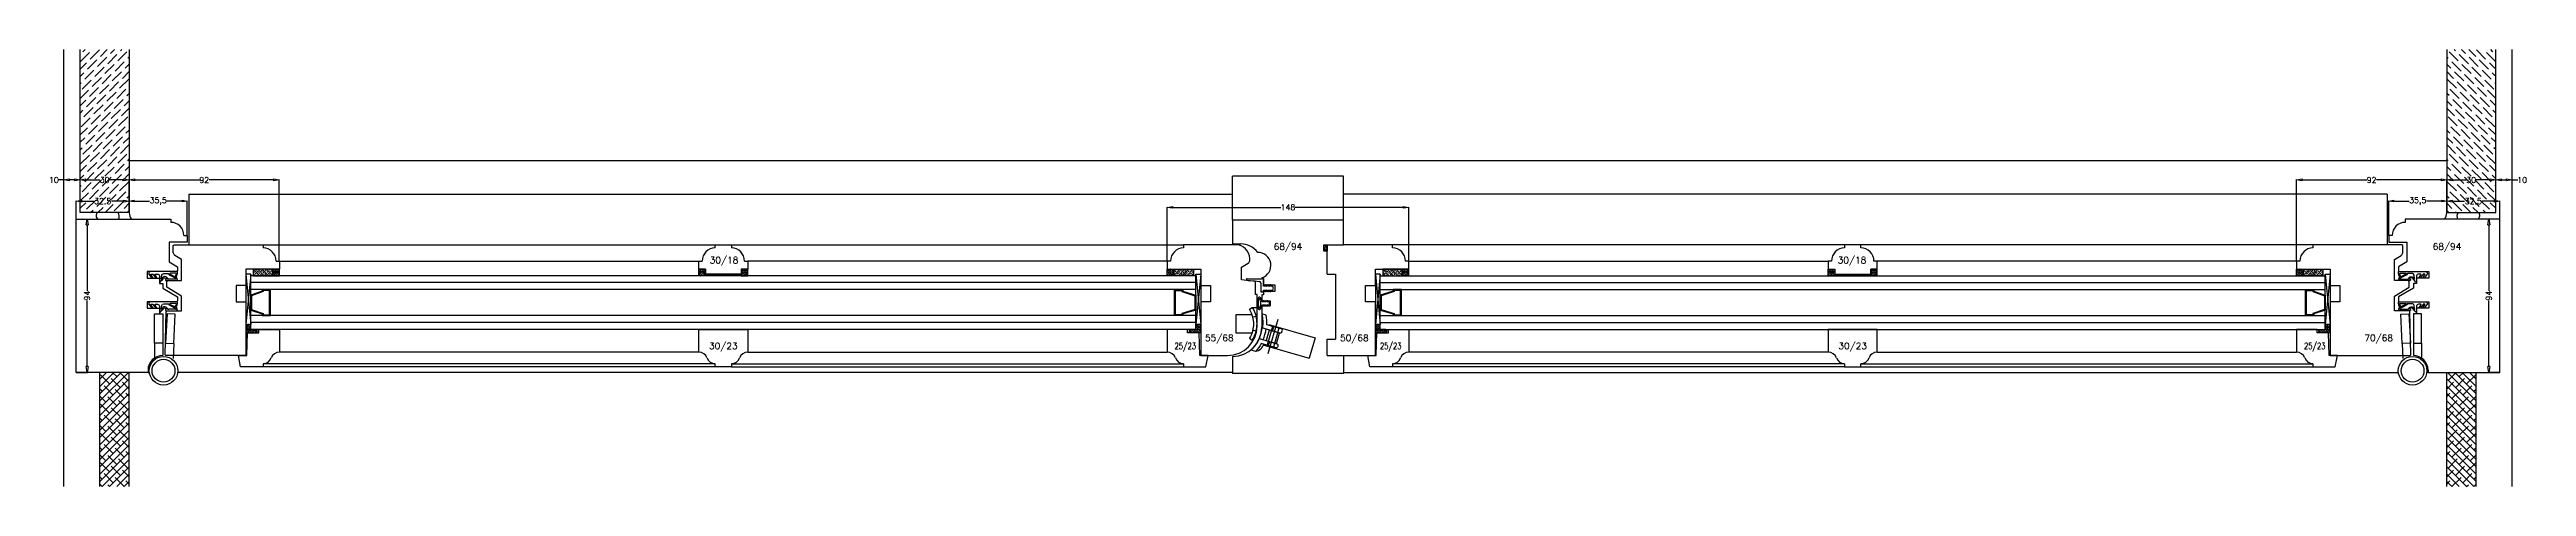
# Model space of a CAD drawing. Header units: millimetres. Extents: x -1007 to 7712, y -6262 to -71.
# Drawn here: x 6045 to 7563, y -3533 to -3265 of the extents above; entities that cross this region are included whole.
import ezdxf
from ezdxf.enums import TextEntityAlignment as Align

# ---------------------------------------------------------------- set-up
doc = ezdxf.new("R2010")
doc.units = ezdxf.units.MM
doc.linetypes.add('CACHE2', pattern=[4.7625, 3.175, -1.5875])
doc.layers.get('0').update_dxf_attribs({"color": 250})
doc.layers.add('dim', color=7, linetype='Continuous')
doc.styles.add('romans', font='romans.shx')
doc.dimstyles.new('Ech 1-1', dxfattribs={"dimtxt": 3.5, "dimasz": 3, "dimexe": 0.25, "dimexo": 0, "dimgap": 0.01, "dimtad": 0, "dimdec": 8, "dimzin": 12, "dimtxsty": 'romans', "dimblk": 'CLOSEDBLANK', "dimcen": 2.5, "dimclrd": 9, "dimclre": 9, "dimclrt": 6, "dimadec": 4, "dimazin": 3, "dimtfac": 1, "dimtdec": 8, "dimtmove": 0, "dimatfit": 3, "dimldrblk": 'CLOSEDBLANK', "dimfxl": 0, "dimarcsym": 0})
doc.dimstyles.new('ECH1-1', dxfattribs={"dimtxt": 3.5, "dimasz": 3.5, "dimexe": 0.18, "dimexo": 0, "dimgap": 0.09, "dimtad": 0, "dimdec": 4, "dimdsep": 46, "dimtxsty": 'romans', "dimblk1": 'CLOSEDBLANK', "dimblk2": 'CLOSEDBLANK', "dimsah": 1, "dimcen": 1, "dimclrd": 3, "dimclre": 3, "dimclrt": 6, "dimadec": 0, "dimazin": 0, "dimtfac": 1, "dimtdec": 4, "dimtofl": 0, "dimtmove": 0, "dimatfit": 3, "dimldrblk": 'CLOSEDBLANK', "dimfxl": 0, "dimtolj": 1, "dimtzin": 0, "dimarcsym": 0})

# ---------------------------------------------------------------- blocks, each defined once
blk = doc.blocks.new('_ClosedBlank')
at = {"color": 0, "linetype": 'ByBlock', "lineweight": -2}
for p, q in [((-1, 0.17), (0, 0)), ((-1, 0.17), (-1, -0.17)), ((0, 0), (-1, -0.17))]:
    blk.add_line(p, q, dxfattribs=at)
blk = doc.blocks.new('*D57')
at = {"layer": 'Defpoints', "color": 0, "transparency": 16777216}
for p in [(6878.1, -3362.3), (6730.1, -3395.2), (6878.1, -3399.2)]:
    blk.add_point(p, dxfattribs=at)
at = {"layer": 'dim', "color": 3, "lineweight": -2, "transparency": 16777216}
for p, q in [((6730.1, -3395.2), (6730.1, -3362.1)), ((6733.6, -3362.3), (6799.8, -3362.3)), ((6874.6, -3362.3), (6808.5, -3362.3)), ((6878.1, -3399.2), (6878.1, -3362.1))]:
    blk.add_line(p, q, dxfattribs=at)
at = {"layer": 'dim', "color": 3, "lineweight": -2, "transparency": 16777216, "xscale": 3.5, "yscale": 3.5, "zscale": 3.5, "rotation": 180}
blk.add_blockref('_ClosedBlank', (6730.1, -3362.3), dxfattribs=at)
at = {"layer": 'dim', "color": 3, "lineweight": -2, "transparency": 16777216, "xscale": 3.5, "yscale": 3.5, "zscale": 3.5}
blk.add_blockref('_ClosedBlank', (6878.1, -3362.3), dxfattribs=at)
at = {"layer": 'dim', "color": 6, "transparency": 16777216, "insert": (6804.1, -3362.3), "char_height": 3.5, "attachment_point": 5, "style": 'romans'}
blk.add_mtext('\\A1;148', dxfattribs=at)
blk = doc.blocks.new('*D8')
at = {"layer": 'Defpoints', "color": 0, "transparency": 16777216}
for p in [(6061.6, -3358.5), (6094.1, -3365.5), (6061.6, -3369.5)]:
    blk.add_point(p, dxfattribs=at)
at = {"layer": 'dim', "color": 3, "lineweight": -2, "transparency": 16777216}
for p, q in [((6061.6, -3369.5), (6061.6, -3358.3)), ((6065.1, -3358.5), (6072.5, -3358.5)), ((6090.6, -3358.5), (6083.3, -3358.5)), ((6094.1, -3365.5), (6094.1, -3358.3))]:
    blk.add_line(p, q, dxfattribs=at)
at = {"layer": 'dim', "color": 3, "lineweight": -2, "transparency": 16777216, "xscale": 3.5, "yscale": 3.5, "zscale": 3.5, "rotation": 180}
blk.add_blockref('_ClosedBlank', (6061.6, -3358.5), dxfattribs=at)
at = {"layer": 'dim', "color": 3, "lineweight": -2, "transparency": 16777216, "xscale": 3.5, "yscale": 3.5, "zscale": 3.5}
blk.add_blockref('_ClosedBlank', (6094.1, -3358.5), dxfattribs=at)
at = {"layer": 'dim', "color": 6, "transparency": 16777216, "insert": (6077.9, -3358.5), "char_height": 3.5, "attachment_point": 5, "style": 'romans'}
blk.add_mtext('\\A1;32.5', dxfattribs=at)
blk = doc.blocks.new('*D58')
at = {"layer": 'Defpoints', "color": 0, "transparency": 16777216}
for p in [(6094.1, -3345.5), (6064.1, -3365.5), (6094.1, -3365.5)]:
    blk.add_point(p, dxfattribs=at)
at = {"layer": 'dim', "color": 3, "lineweight": -2, "transparency": 16777216}
for p, q in [((6064.1, -3365.5), (6064.1, -3345.3)), ((6067.6, -3345.5), (6076.2, -3345.5)), ((6090.6, -3345.5), (6082.1, -3345.5)), ((6094.1, -3365.5), (6094.1, -3345.3))]:
    blk.add_line(p, q, dxfattribs=at)
at = {"layer": 'dim', "color": 3, "lineweight": -2, "transparency": 16777216, "xscale": 3.5, "yscale": 3.5, "zscale": 3.5, "rotation": 180}
blk.add_blockref('_ClosedBlank', (6064.1, -3345.5), dxfattribs=at)
at = {"layer": 'dim', "color": 3, "lineweight": -2, "transparency": 16777216, "xscale": 3.5, "yscale": 3.5, "zscale": 3.5}
blk.add_blockref('_ClosedBlank', (6094.1, -3345.5), dxfattribs=at)
at = {"layer": 'dim', "color": 6, "transparency": 16777216, "insert": (6079.1, -3345.5), "char_height": 3.5, "attachment_point": 5, "style": 'romans'}
blk.add_mtext('\\A1;30', dxfattribs=at)
blk = doc.blocks.new('*D9')
at = {"layer": 'Defpoints', "color": 0, "transparency": 16777216}
for p in [(6054.1, -3345.5), (6054.1, -3365.5), (6064.1, -3365.5)]:
    blk.add_point(p, dxfattribs=at)
at = {"layer": 'dim', "color": 3, "lineweight": -2, "transparency": 16777216}
for p, q in [((6054.1, -3345.5), (6050.6, -3345.5)), ((6054.1, -3365.5), (6054.1, -3345.3)), ((6060.6, -3345.5), (6057.6, -3345.5)), ((6064.1, -3365.5), (6064.1, -3345.3))]:
    blk.add_line(p, q, dxfattribs=at)
at = {"layer": 'dim', "color": 3, "lineweight": -2, "transparency": 16777216, "xscale": 3.5, "yscale": 3.5, "zscale": 3.5, "rotation": 180}
blk.add_blockref('_ClosedBlank', (6054.1, -3345.5), dxfattribs=at)
at = {"layer": 'dim', "color": 3, "lineweight": -2, "transparency": 16777216, "xscale": 3.5, "yscale": 3.5, "zscale": 3.5}
blk.add_blockref('_ClosedBlank', (6064.1, -3345.5), dxfattribs=at)
at = {"layer": 'dim', "color": 6, "transparency": 16777216, "insert": (6048, -3345.5), "char_height": 3.5, "attachment_point": 5, "style": 'romans'}
blk.add_mtext('\\A1;10', dxfattribs=at)
blk = doc.blocks.new('*D59')
at = {"layer": 'Defpoints', "color": 0, "transparency": 16777216}
for p in [(6061.6, -3369.5), (6061.6, -3463.5), (6068.3, -3463.5)]:
    blk.add_point(p, dxfattribs=at)
at = {"layer": 'dim', "color": 3, "lineweight": -2, "transparency": 16777216}
for p, q in [((6061.6, -3369.5), (6068.5, -3369.5)), ((6068.3, -3373), (6068.3, -3413.5)), ((6068.3, -3460), (6068.3, -3419.5)), ((6061.6, -3463.5), (6068.5, -3463.5))]:
    blk.add_line(p, q, dxfattribs=at)
at = {"layer": 'dim', "color": 3, "lineweight": -2, "transparency": 16777216, "xscale": 3.5, "yscale": 3.5, "zscale": 3.5}
for p, rotation in [((6068.3, -3369.5), 90), ((6068.3, -3463.5), 270)]:
    blk.add_blockref('_ClosedBlank', p, dxfattribs=dict(at, rotation=rotation))
at = {"layer": 'dim', "color": 6, "transparency": 16777216, "insert": (6068.3, -3416.5), "char_height": 3.5, "attachment_point": 5, "rotation": 90, "style": 'romans'}
blk.add_mtext('\\A1;94', dxfattribs=at)
blk = doc.blocks.new('*D10')
at = {"layer": 'Defpoints', "color": 0, "transparency": 16777216}
for p in [(6094.1, -3345.5), (6094.1, -3365.5), (6186.1, -3395.2)]:
    blk.add_point(p, dxfattribs=at)
at = {"layer": 'dim', "color": 3, "lineweight": -2, "transparency": 16777216}
for p, q in [((6094.1, -3365.5), (6094.1, -3345.3)), ((6097.6, -3345.5), (6137.2, -3345.5)), ((6182.6, -3345.5), (6143.1, -3345.5)), ((6186.1, -3395.2), (6186.1, -3345.3))]:
    blk.add_line(p, q, dxfattribs=at)
at = {"layer": 'dim', "color": 3, "lineweight": -2, "transparency": 16777216, "xscale": 3.5, "yscale": 3.5, "zscale": 3.5, "rotation": 180}
blk.add_blockref('_ClosedBlank', (6094.1, -3345.5), dxfattribs=at)
at = {"layer": 'dim', "color": 3, "lineweight": -2, "transparency": 16777216, "xscale": 3.5, "yscale": 3.5, "zscale": 3.5}
blk.add_blockref('_ClosedBlank', (6186.1, -3345.5), dxfattribs=at)
at = {"layer": 'dim', "color": 6, "transparency": 16777216, "insert": (6140.1, -3345.5), "char_height": 3.5, "attachment_point": 5, "style": 'romans'}
blk.add_mtext('\\A1;92', dxfattribs=at)
blk = doc.blocks.new('*D60')
at = {"layer": 'Defpoints', "color": 0, "transparency": 16777216}
for p in [(6094.1, -3358.5), (6094.1, -3365.5), (6129.6, -3379.5)]:
    blk.add_point(p, dxfattribs=at)
at = {"layer": 'dim', "color": 9, "lineweight": -2, "transparency": 16777216}
for p, q in [((6094.1, -3365.5), (6094.1, -3358.3)), ((6097.1, -3358.5), (6106.5, -3358.5)), ((6126.6, -3358.5), (6117.2, -3358.5)), ((6129.6, -3379.5), (6129.6, -3358.3))]:
    blk.add_line(p, q, dxfattribs=at)
at = {"layer": 'dim', "color": 9, "lineweight": -2, "transparency": 16777216, "xscale": 3, "yscale": 3, "zscale": 3, "rotation": 180}
blk.add_blockref('_ClosedBlank', (6094.1, -3358.5), dxfattribs=at)
at = {"layer": 'dim', "color": 9, "lineweight": -2, "transparency": 16777216, "xscale": 3, "yscale": 3, "zscale": 3}
blk.add_blockref('_ClosedBlank', (6129.6, -3358.5), dxfattribs=at)
at = {"layer": 'dim', "color": 6, "transparency": 16777216, "insert": (6111.9, -3358.5), "char_height": 3.5, "attachment_point": 5, "style": 'romans'}
blk.add_mtext('35,5', dxfattribs=at)
blk = doc.blocks.new('*D11')
at = {"layer": 'Defpoints', "color": 0, "transparency": 16777216}
for p in [(7514.1, -3365.5), (7546.6, -3358.5), (7546.6, -3369.5)]:
    blk.add_point(p, dxfattribs=at)
at = {"layer": 'dim', "color": 3, "lineweight": -2, "transparency": 16777216}
for p, q in [((7514.1, -3365.5), (7514.1, -3358.3)), ((7517.6, -3358.5), (7525, -3358.5)), ((7543.1, -3358.5), (7535.8, -3358.5)), ((7546.6, -3369.5), (7546.6, -3358.3))]:
    blk.add_line(p, q, dxfattribs=at)
at = {"layer": 'dim', "color": 3, "lineweight": -2, "transparency": 16777216, "xscale": 3.5, "yscale": 3.5, "zscale": 3.5, "rotation": 180}
blk.add_blockref('_ClosedBlank', (7514.1, -3358.5), dxfattribs=at)
at = {"layer": 'dim', "color": 3, "lineweight": -2, "transparency": 16777216, "xscale": 3.5, "yscale": 3.5, "zscale": 3.5}
blk.add_blockref('_ClosedBlank', (7546.6, -3358.5), dxfattribs=at)
at = {"layer": 'dim', "color": 6, "transparency": 16777216, "insert": (7530.4, -3358.5), "char_height": 3.5, "attachment_point": 5, "style": 'romans'}
blk.add_mtext('\\A1;32.5', dxfattribs=at)
blk = doc.blocks.new('*D61')
at = {"layer": 'Defpoints', "color": 0, "transparency": 16777216}
for p in [(7514.1, -3345.5), (7514.1, -3365.5), (7544.1, -3365.5)]:
    blk.add_point(p, dxfattribs=at)
at = {"layer": 'dim', "color": 3, "lineweight": -2, "transparency": 16777216}
for p, q in [((7514.1, -3365.5), (7514.1, -3345.3)), ((7517.6, -3345.5), (7526.2, -3345.5)), ((7540.6, -3345.5), (7532.1, -3345.5)), ((7544.1, -3365.5), (7544.1, -3345.3))]:
    blk.add_line(p, q, dxfattribs=at)
at = {"layer": 'dim', "color": 3, "lineweight": -2, "transparency": 16777216, "xscale": 3.5, "yscale": 3.5, "zscale": 3.5, "rotation": 180}
blk.add_blockref('_ClosedBlank', (7514.1, -3345.5), dxfattribs=at)
at = {"layer": 'dim', "color": 3, "lineweight": -2, "transparency": 16777216, "xscale": 3.5, "yscale": 3.5, "zscale": 3.5}
blk.add_blockref('_ClosedBlank', (7544.1, -3345.5), dxfattribs=at)
at = {"layer": 'dim', "color": 6, "transparency": 16777216, "insert": (7529.1, -3345.5), "char_height": 3.5, "attachment_point": 5, "style": 'romans'}
blk.add_mtext('\\A1;30', dxfattribs=at)
blk = doc.blocks.new('*D12')
at = {"layer": 'Defpoints', "color": 0, "transparency": 16777216}
for p in [(7554.1, -3345.5), (7544.1, -3365.5), (7554.1, -3365.5)]:
    blk.add_point(p, dxfattribs=at)
at = {"layer": 'dim', "color": 3, "lineweight": -2, "transparency": 16777216}
for p, q in [((7544.1, -3365.5), (7544.1, -3345.3)), ((7547.6, -3345.5), (7550.6, -3345.5)), ((7554.1, -3365.5), (7554.1, -3345.3)), ((7554.1, -3345.5), (7557.6, -3345.5))]:
    blk.add_line(p, q, dxfattribs=at)
at = {"layer": 'dim', "color": 3, "lineweight": -2, "transparency": 16777216, "xscale": 3.5, "yscale": 3.5, "zscale": 3.5, "rotation": 180}
blk.add_blockref('_ClosedBlank', (7544.1, -3345.5), dxfattribs=at)
at = {"layer": 'dim', "color": 3, "lineweight": -2, "transparency": 16777216, "xscale": 3.5, "yscale": 3.5, "zscale": 3.5}
blk.add_blockref('_ClosedBlank', (7554.1, -3345.5), dxfattribs=at)
at = {"layer": 'dim', "color": 6, "transparency": 16777216, "insert": (7560.3, -3345.5), "char_height": 3.5, "attachment_point": 5, "style": 'romans'}
blk.add_mtext('\\A1;10', dxfattribs=at)
blk = doc.blocks.new('*D62')
at = {"layer": 'Defpoints', "color": 0, "transparency": 16777216}
for p in [(7546.6, -3369.5), (7539.9, -3463.5), (7546.6, -3463.5)]:
    blk.add_point(p, dxfattribs=at)
at = {"layer": 'dim', "color": 3, "lineweight": -2, "transparency": 16777216}
for p, q in [((7546.6, -3369.5), (7539.7, -3369.5)), ((7539.9, -3373), (7539.9, -3413.5)), ((7539.9, -3460), (7539.9, -3419.5)), ((7546.6, -3463.5), (7539.7, -3463.5))]:
    blk.add_line(p, q, dxfattribs=at)
at = {"layer": 'dim', "color": 3, "lineweight": -2, "transparency": 16777216, "xscale": 3.5, "yscale": 3.5, "zscale": 3.5}
for p, rotation in [((7539.9, -3369.5), 90), ((7539.9, -3463.5), 270)]:
    blk.add_blockref('_ClosedBlank', p, dxfattribs=dict(at, rotation=rotation))
at = {"layer": 'dim', "color": 6, "transparency": 16777216, "insert": (7539.9, -3416.5), "char_height": 3.5, "attachment_point": 5, "rotation": 90, "style": 'romans'}
blk.add_mtext('\\A1;94', dxfattribs=at)
blk = doc.blocks.new('*D13')
at = {"layer": 'Defpoints', "color": 0, "transparency": 16777216}
for p in [(7514.1, -3345.5), (7514.1, -3365.5), (7422.1, -3395.2)]:
    blk.add_point(p, dxfattribs=at)
at = {"layer": 'dim', "color": 3, "lineweight": -2, "transparency": 16777216}
for p, q in [((7422.1, -3395.2), (7422.1, -3345.3)), ((7425.6, -3345.5), (7465.2, -3345.5)), ((7510.6, -3345.5), (7471.1, -3345.5)), ((7514.1, -3365.5), (7514.1, -3345.3))]:
    blk.add_line(p, q, dxfattribs=at)
at = {"layer": 'dim', "color": 3, "lineweight": -2, "transparency": 16777216, "xscale": 3.5, "yscale": 3.5, "zscale": 3.5, "rotation": 180}
blk.add_blockref('_ClosedBlank', (7422.1, -3345.5), dxfattribs=at)
at = {"layer": 'dim', "color": 3, "lineweight": -2, "transparency": 16777216, "xscale": 3.5, "yscale": 3.5, "zscale": 3.5}
blk.add_blockref('_ClosedBlank', (7514.1, -3345.5), dxfattribs=at)
at = {"layer": 'dim', "color": 6, "transparency": 16777216, "insert": (7468.1, -3345.5), "char_height": 3.5, "attachment_point": 5, "style": 'romans'}
blk.add_mtext('\\A1;92', dxfattribs=at)
blk = doc.blocks.new('4')
for p, q in [((5306.3, 2672.4), (5306.3, 2940.4)), ((5316.3, 2840.4), (5316.3, 2940.4)), ((5346.3, 2940.4), (5346.3, 2840.4)), ((6766.3, 2940.4), (6766.3, 2840.4)), ((6796.3, 2840.4), (6796.3, 2940.4)), ((6806.3, 2672.4), (6806.3, 2940.4)), ((5346.3, 2872.4), (6766.3, 2872.4)), ((6090.3, 2862.7), (6022.3, 2862.7)), ((6022.3, 2835.7), (6022.3, 2862.7)), ((6090.3, 2835.7), (6090.3, 2862.7)), ((5346.3, 2840.4), (5316.3, 2840.4)), ((5382.8, 2851.7), (5382.8, 2820.7)), ((5382.8, 2851.7), (6022.3, 2851.7)), ((6729.8, 2851.7), (6090.3, 2851.7)), ((6729.8, 2851.7), (6729.8, 2820.7)), ((6730.8, 2826.4), (6730.8, 2847.6)), ((6733.8, 2847.4), (6743.2, 2847.4)), ((6763.3, 2847.4), (6753.9, 2847.4)), ((6766.3, 2840.4), (6766.3, 2847.6)), ((6766.3, 2840.4), (6796.3, 2840.4)), ((5313.8, 2742.4), (5313.8, 2836.4)), ((5313.8, 2836.4), (5371.8, 2836.4)), ((5371.8, 2836.4), (5371.8, 2834.4)), ((5379.8, 2826.4), (5381.8, 2826.4)), ((5381.8, 2826.4), (5381.8, 2822.2)), ((6022.3, 2835.7), (6022.3, 2821.2)), ((6090.3, 2835.7), (6022.3, 2835.7)), ((6090.3, 2820.7), (6090.3, 2835.7)), ((6732.8, 2826.4), (6730.8, 2826.4)), ((6730.8, 2826.4), (6730.8, 2822.2)), ((6798.8, 2836.4), (6740.8, 2836.4)), ((6740.8, 2836.4), (6740.8, 2834.4)), ((6798.8, 2742.4), (6798.8, 2836.4)), ((5381.8, 2822.2), (5370.8, 2822.2)), ((5370.8, 2822.2), (5370.8, 2810.2)), ((5370.8, 2810.2), (5375.8, 2807.2)), ((5373.3, 2820.2), (5373.8, 2820.7)), ((5373.3, 2815.8), (5373.3, 2820.2)), ((5373.8, 2820.7), (5428.3, 2820.7)), ((5378.3, 2811.7), (5374.3, 2814)), ((5378.3, 2798.7), (5378.3, 2811.7)), ((5428.3, 2820.7), (5428.3, 2818.7)), ((5428.3, 2820.7), (5705.3, 2820.7)), ((5436.3, 2810.7), (5438.3, 2810.7)), ((5438.3, 2810.7), (5438.3, 2805.7)), ((5438.3, 2810.7), (5695.3, 2810.7)), ((5695.3, 2805.7), (5695.3, 2810.7)), ((5695.3, 2810.7), (5697.3, 2810.7)), ((5705.3, 2818.7), (5705.3, 2820.7)), ((5705.3, 2820.7), (5715.3, 2820.7)), ((5715.3, 2820.7), (5992.3, 2820.7)), ((5715.3, 2820.7), (5715.3, 2818.7)), ((5723.3, 2810.7), (5725.3, 2810.7)), ((5725.3, 2810.7), (5725.3, 2805.7)), ((5982.3, 2810.7), (5725.3, 2810.7)), ((5984.3, 2810.7), (5982.3, 2810.7)), ((5982.3, 2810.7), (5982.3, 2805.7)), ((6024.3, 2820.7), (5992.3, 2820.7)), ((5992.3, 2820.7), (5992.3, 2818.7)), ((6022.3, 2821.2), (6027.3, 2821.2)), ((6027.8, 2806.9), (6031.8, 2809.3)), ((6032.8, 2811), (6032.8, 2812.2)), ((6078.3, 2820.7), (6080.3, 2820.7)), ((6078.3, 2816.7), (6078.3, 2820.7)), ((6080.3, 2816.7), (6078.3, 2816.7)), ((6080.3, 2820.7), (6090.3, 2820.7)), ((6080.3, 2802.7), (6080.3, 2820.7)), ((6080.3, 2820.7), (6080.3, 2816.7)), ((6120.3, 2820.7), (6090.3, 2820.7)), ((6120.3, 2818.7), (6120.3, 2820.7)), ((6397.3, 2820.7), (6120.3, 2820.7)), ((6130.3, 2810.7), (6128.3, 2810.7)), ((6130.3, 2805.7), (6130.3, 2810.7)), ((6130.3, 2810.7), (6387.3, 2810.7)), ((6389.3, 2810.7), (6387.3, 2810.7)), ((6387.3, 2810.7), (6387.3, 2805.7)), ((6407.3, 2820.7), (6397.3, 2820.7)), ((6397.3, 2820.7), (6397.3, 2818.7)), ((6684.3, 2820.7), (6407.3, 2820.7)), ((6407.3, 2818.7), (6407.3, 2820.7)), ((6417.3, 2810.7), (6415.3, 2810.7)), ((6417.3, 2805.7), (6417.3, 2810.7)), ((6674.3, 2810.7), (6417.3, 2810.7)), ((6676.3, 2810.7), (6674.3, 2810.7)), ((6674.3, 2810.7), (6674.3, 2805.7)), ((6738.8, 2820.7), (6684.3, 2820.7)), ((6684.3, 2820.7), (6684.3, 2818.7)), ((6730.8, 2822.2), (6741.8, 2822.2)), ((6734.3, 2811.7), (6738.3, 2814)), ((6734.3, 2798.7), (6734.3, 2811.7)), ((6741.8, 2810.2), (6736.8, 2807.2)), ((6739.3, 2820.2), (6738.8, 2820.7)), ((6739.3, 2815.8), (6739.3, 2820.2)), ((6741.8, 2822.2), (6741.8, 2810.2)), ((5375.3, 2804.2), (5357.3, 2804.2)), ((5357.3, 2804.2), (5357.3, 2800.2)), ((5357.3, 2800.2), (5364.8, 2800.2)), ((5364.8, 2800.2), (5364.8, 2796.9)), ((5364.8, 2796.9), (5366.8, 2796.9)), ((5366.8, 2796.9), (5366.8, 2794.1)), ((5366.8, 2794.1), (5375.8, 2788.7)), ((5369.3, 2798.2), (5369.8, 2798.7)), ((5369.3, 2794.7), (5369.3, 2798.2)), ((5378.3, 2789.2), (5369.3, 2794.7)), ((5369.8, 2798.7), (5378.3, 2798.7)), ((5375.8, 2804.7), (5375.3, 2804.2)), ((5375.8, 2807.2), (5375.8, 2804.7)), ((5417.8, 2795.7), (5411.8, 2795.7)), ((5411.8, 2795.7), (5411.8, 2785.7)), ((5438.3, 2805.7), (5417.8, 2805.7)), ((5417.8, 2805.7), (5417.8, 2795.7)), ((5417.8, 2802.7), (5420.8, 2771.7)), ((5420.8, 2802.7), (5417.8, 2771.7)), ((5420.8, 2802.7), (5417.8, 2802.7)), ((5417.8, 2802.7), (5417.8, 2771.7)), ((5420.8, 2771.7), (5420.8, 2802.7)), ((5999.8, 2801.7), (5420.8, 2801.7)), ((5420.8, 2768.7), (5420.8, 2801.7)), ((5999.8, 2797.5), (5420.8, 2797.5)), ((5999.8, 2793.2), (5420.8, 2793.2)), ((5422.3, 2805.7), (5422.3, 2801.7)), ((5434.3, 2805.7), (5422.3, 2805.7)), ((5422.3, 2801.7), (5434.3, 2801.7)), ((5432.8, 2793.2), (5427.8, 2793.2)), ((5427.8, 2793.2), (5427.8, 2792.2)), ((5432.3, 2792.7), (5428.3, 2792.7)), ((5428.3, 2792.7), (5428.3, 2791.9)), ((5432.3, 2777.7), (5432.3, 2792.7)), ((5432.8, 2777.2), (5432.8, 2793.2)), ((5434.3, 2805.7), (5434.3, 2801.7)), ((5438.3, 2805.7), (5434.3, 2805.7)), ((5434.3, 2801.7), (5434.3, 2805.7)), ((5434.3, 2801.7), (5438.3, 2801.7)), ((5438.3, 2801.7), (5438.3, 2805.7)), ((5699.3, 2805.7), (5695.3, 2805.7)), ((5695.3, 2801.7), (5695.3, 2805.7)), ((5695.3, 2805.7), (5699.3, 2805.7)), ((5699.3, 2801.7), (5695.3, 2801.7)), ((5699.3, 2802.7), (5699.3, 2805.7)), ((5699.3, 2805.7), (5699.3, 2801.7)), ((5721.3, 2802.7), (5699.3, 2802.7)), ((5699.3, 2802.7), (5699.3, 2802.1)), ((5721.3, 2802.7), (5699.3, 2802.7)), ((5699.3, 2802.1), (5721.3, 2802.1)), ((5721.3, 2805.7), (5721.3, 2802.7)), ((5725.3, 2805.7), (5721.3, 2805.7)), ((5721.3, 2805.7), (5721.3, 2801.7)), ((5725.3, 2805.7), (5721.3, 2805.7)), ((5721.3, 2802.1), (5721.3, 2802.7)), ((5721.3, 2801.7), (5725.3, 2801.7)), ((5725.3, 2801.7), (5725.3, 2805.7)), ((5982.3, 2805.7), (6002.8, 2805.7)), ((5982.3, 2801.7), (5982.3, 2805.7)), ((5982.3, 2805.7), (5986.3, 2805.7)), ((5986.3, 2801.7), (5982.3, 2801.7)), ((5986.3, 2801.7), (5986.3, 2805.7)), ((5986.3, 2805.7), (5998.3, 2805.7)), ((5986.3, 2805.7), (5986.3, 2801.7)), ((5998.3, 2801.7), (5986.3, 2801.7)), ((5986.8, 2777.2), (5986.8, 2793.2)), ((5986.8, 2793.2), (5991.8, 2793.2)), ((5987.3, 2777.7), (5987.3, 2792.7)), ((5987.3, 2792.7), (5991.3, 2792.7)), ((5991.3, 2792.7), (5991.3, 2791.9)), ((5991.8, 2793.2), (5991.8, 2792.2)), ((5998.3, 2805.7), (5998.3, 2801.7)), ((5999.8, 2802.7), (6002.8, 2771.7)), ((6002.8, 2802.7), (5999.8, 2771.7)), ((5999.8, 2771.7), (5999.8, 2802.7)), ((5999.8, 2802.7), (6002.8, 2802.7)), ((5999.8, 2768.7), (5999.8, 2801.7)), ((6002.8, 2805.7), (6002.8, 2795.7)), ((6002.8, 2802.7), (6002.8, 2771.7)), ((6002.8, 2795.7), (6008.8, 2795.7)), ((6008.8, 2795.7), (6008.8, 2785.7)), ((6027.8, 2799.2), (6027.8, 2806.9)), ((6036.3, 2798.2), (6027.8, 2799.2)), ((6030.8, 2799.4), (6030.8, 2799.3)), ((6031.1, 2798.9), (6031.8, 2798.7)), ((6031.8, 2798.7), (6033.3, 2798.6)), ((6036.3, 2790.2), (6036.3, 2798.2)), ((6039.6, 2797.1), (6039.6, 2792.1)), ((6040.3, 2800.4), (6040.3, 2800)), ((6040.3, 2800), (6041.3, 2800)), ((6041.3, 2800), (6041.3, 2796)), ((6041.3, 2795.2), (6041.3, 2799.9)), ((6041.3, 2796), (6048.3, 2796)), ((6043.6, 2795.2), (6041.3, 2795.2)), ((6041.3, 2791.7), (6041.3, 2792.8)), ((6041.3, 2792.8), (6043.6, 2792.8)), ((6043, 2796), (6042.4, 2796)), ((6042.4, 2796), (6043.6, 2795.2)), ((6043.6, 2792.8), (6042.4, 2792)), ((6044.3, 2795.2), (6043, 2796)), ((6043, 2792), (6044.3, 2792.8)), ((6044.3, 2796), (6043.9, 2796)), ((6043.9, 2796), (6045, 2795.2)), ((6045, 2792.8), (6043.9, 2792)), ((6045.7, 2795.2), (6044.3, 2796)), ((6045, 2795.2), (6044.3, 2795.2)), ((6044.3, 2792.8), (6045, 2792.8)), ((6044.3, 2792), (6045.7, 2792.8)), ((6045.5, 2796), (6045.2, 2796)), ((6045.2, 2796), (6046.2, 2795.2)), ((6046.2, 2792.8), (6045.2, 2792)), ((6046.6, 2795.4), (6045.5, 2796)), ((6045.5, 2792), (6046.6, 2792.6)), ((6046.2, 2795.2), (6045.7, 2795.2)), ((6045.7, 2792.8), (6046.2, 2792.8)), ((6047.3, 2794), (6047.2, 2794.5)), ((6047.2, 2793.5), (6047.3, 2794)), ((6048.3, 2796), (6048.3, 2792)), ((6080.3, 2802.7), (6085.3, 2802.7)), ((6085.3, 2802.7), (6085.3, 2762.7)), ((6103.8, 2785.7), (6103.8, 2795.7)), ((6103.8, 2795.7), (6109.8, 2795.7)), ((6109.8, 2795.7), (6109.8, 2805.7)), ((6109.8, 2805.7), (6130.3, 2805.7)), ((6112.8, 2802.7), (6109.8, 2771.7)), ((6109.8, 2802.7), (6112.8, 2771.7)), ((6112.8, 2802.7), (6109.8, 2802.7)), ((6109.8, 2802.7), (6109.8, 2771.7)), ((6112.8, 2771.7), (6112.8, 2802.7)), ((6112.8, 2801.7), (6691.8, 2801.7)), ((6112.8, 2768.7), (6112.8, 2801.7)), ((6112.8, 2797.5), (6691.8, 2797.5)), ((6112.8, 2793.2), (6691.8, 2793.2)), ((6114.3, 2805.7), (6114.3, 2801.7)), ((6126.3, 2805.7), (6114.3, 2805.7)), ((6114.3, 2801.7), (6126.3, 2801.7)), ((6125.8, 2793.2), (6120.8, 2793.2)), ((6120.8, 2793.2), (6120.8, 2792.2)), ((6125.3, 2792.7), (6121.3, 2792.7)), ((6121.3, 2792.7), (6121.3, 2791.9)), ((6125.3, 2777.7), (6125.3, 2792.7)), ((6125.8, 2777.2), (6125.8, 2793.2)), ((6126.3, 2801.7), (6126.3, 2805.7)), ((6126.3, 2805.7), (6126.3, 2801.7)), ((6130.3, 2805.7), (6126.3, 2805.7)), ((6126.3, 2801.7), (6130.3, 2801.7)), ((6130.3, 2801.7), (6130.3, 2805.7)), ((6387.3, 2805.7), (6391.3, 2805.7)), ((6387.3, 2801.7), (6387.3, 2805.7)), ((6387.3, 2805.7), (6391.3, 2805.7)), ((6391.3, 2801.7), (6387.3, 2801.7)), ((6391.3, 2805.7), (6391.3, 2802.7)), ((6391.3, 2805.7), (6391.3, 2801.7)), ((6391.3, 2802.7), (6413.3, 2802.7)), ((6391.3, 2802.1), (6391.3, 2802.7)), ((6391.3, 2802.7), (6413.3, 2802.7)), ((6413.3, 2802.1), (6391.3, 2802.1)), ((6413.3, 2802.7), (6413.3, 2805.7)), ((6413.3, 2805.7), (6417.3, 2805.7)), ((6413.3, 2805.7), (6413.3, 2801.7)), ((6417.3, 2805.7), (6413.3, 2805.7)), ((6413.3, 2802.7), (6413.3, 2802.1)), ((6413.3, 2801.7), (6417.3, 2801.7)), ((6417.3, 2801.7), (6417.3, 2805.7)), ((6674.3, 2805.7), (6694.8, 2805.7)), ((6674.3, 2801.7), (6674.3, 2805.7)), ((6674.3, 2805.7), (6678.3, 2805.7)), ((6678.3, 2801.7), (6674.3, 2801.7)), ((6678.3, 2805.7), (6678.3, 2801.7)), ((6678.3, 2801.7), (6678.3, 2805.7)), ((6678.3, 2805.7), (6690.3, 2805.7)), ((6690.3, 2801.7), (6678.3, 2801.7)), ((6679.8, 2777.2), (6679.8, 2793.2)), ((6679.8, 2793.2), (6684.8, 2793.2)), ((6680.3, 2777.7), (6680.3, 2792.7)), ((6680.3, 2792.7), (6684.3, 2792.7)), ((6684.3, 2792.7), (6684.3, 2791.9)), ((6684.8, 2793.2), (6684.8, 2792.2)), ((6690.3, 2805.7), (6690.3, 2801.7)), ((6694.8, 2802.7), (6691.8, 2771.7)), ((6691.8, 2802.7), (6694.8, 2771.7)), ((6691.8, 2771.7), (6691.8, 2802.7)), ((6691.8, 2802.7), (6694.8, 2802.7)), ((6691.8, 2768.7), (6691.8, 2801.7)), ((6694.8, 2805.7), (6694.8, 2795.7)), ((6694.8, 2802.7), (6694.8, 2771.7)), ((6694.8, 2795.7), (6700.8, 2795.7)), ((6700.8, 2795.7), (6700.8, 2785.7)), ((6742.8, 2798.7), (6734.3, 2798.7)), ((6734.3, 2789.2), (6743.3, 2794.7)), ((6736.8, 2807.2), (6736.8, 2804.7)), ((6736.8, 2804.7), (6737.3, 2804.2)), ((6745.8, 2794.1), (6736.8, 2788.7)), ((6737.3, 2804.2), (6755.3, 2804.2)), ((6743.3, 2798.2), (6742.8, 2798.7)), ((6743.3, 2794.7), (6743.3, 2798.2)), ((6747.8, 2796.9), (6745.8, 2796.9)), ((6745.8, 2796.9), (6745.8, 2794.1)), ((6755.3, 2800.2), (6747.8, 2800.2)), ((6747.8, 2800.2), (6747.8, 2796.9)), ((6755.3, 2804.2), (6755.3, 2800.2)), ((5375.3, 2785.7), (5357.3, 2785.7)), ((5357.3, 2785.7), (5357.3, 2781.7)), ((5357.3, 2781.7), (5364.8, 2781.7)), ((5361.8, 2760.4), (5361.8, 2778.4)), ((5361.8, 2778.4), (5366.8, 2778.4)), ((5364.8, 2781.7), (5364.8, 2778.4)), ((5364.8, 2778.4), (5366.8, 2778.4)), ((5366.8, 2778.4), (5366.8, 2752.7)), ((5366.8, 2778.4), (5366.8, 2760.4)), ((5368.3, 2753.2), (5369, 2779.7)), ((5369.5, 2778.3), (5368.6, 2760.4)), ((5369, 2779.7), (5369.5, 2780.2)), ((5369.5, 2780.2), (5378.3, 2780.2)), ((5374.5, 2778.1), (5369.5, 2778.3)), ((5373.6, 2760.1), (5374.5, 2778.1)), ((5375.8, 2786.2), (5375.3, 2785.7)), ((5375.8, 2788.7), (5375.8, 2786.2)), ((5378.3, 2780.2), (5378.3, 2789.2)), ((5411.8, 2785.7), (5417.8, 2785.7)), ((5417.8, 2785.7), (5417.8, 2752.7)), ((5427.8, 2792.2), (5420.8, 2789.8)), ((5420.8, 2789.8), (5420.8, 2780.6)), ((5420.8, 2780.6), (5427.8, 2778.2)), ((5428.3, 2791.9), (5421.3, 2789.4)), ((5421.3, 2789.4), (5421.3, 2781)), ((5421.3, 2781), (5428.3, 2778.6)), ((5427.8, 2778.2), (5427.8, 2777.2)), ((5428.3, 2778.6), (5428.3, 2777.7)), ((5428.3, 2777.7), (5432.3, 2777.7)), ((5991.3, 2777.7), (5987.3, 2777.7)), ((5991.3, 2791.9), (5999.3, 2789.4)), ((5999.3, 2781), (5991.3, 2778.6)), ((5991.3, 2778.6), (5991.3, 2777.7)), ((5991.8, 2792.2), (5999.8, 2789.8)), ((5999.8, 2780.6), (5991.8, 2778.2)), ((5991.8, 2778.2), (5991.8, 2777.2)), ((5999.3, 2789.4), (5999.3, 2781)), ((5999.8, 2789.8), (5999.8, 2780.6)), ((6008.8, 2785.7), (6002.8, 2785.7)), ((6002.8, 2785.7), (6002.8, 2752.7)), ((6034.3, 2782.2), (6037.3, 2782.2)), ((6037.3, 2790.2), (6036.3, 2790.2)), ((6037.3, 2770.7), (6037.3, 2790.2)), ((6040, 2791.7), (6041.3, 2791.7)), ((6040.3, 2790), (6040.3, 2786.2)), ((6041.3, 2790), (6040.3, 2790)), ((6040.5, 2786.2), (6040.3, 2786.2)), ((6040.3, 2786.2), (6045.3, 2786.2)), ((6040.3, 2783.2), (6040.5, 2783.2)), ((6040.3, 2783.2), (6040.3, 2770.2)), ((6040.3, 2783.2), (6045.3, 2783.2)), ((6040.5, 2785.6), (6040.5, 2786.2)), ((6041.8, 2785.6), (6040.5, 2785.6)), ((6040.5, 2783.2), (6040.5, 2783.8)), ((6040.5, 2783.8), (6041.8, 2783.8)), ((6041.5, 2786.2), (6041, 2786.2)), ((6041, 2786.2), (6041.8, 2785.6)), ((6041.8, 2783.8), (6041, 2783.2)), ((6041, 2783.2), (6041.5, 2783.2)), ((6041.3, 2792), (6041.3, 2790)), ((6048.3, 2792), (6041.3, 2792)), ((6042.5, 2785.6), (6041.5, 2786.2)), ((6041.5, 2783.2), (6042.5, 2783.8)), ((6043, 2783.8), (6042.2, 2783.2)), ((6042.2, 2783.2), (6042.6, 2783.2)), ((6042.4, 2792), (6043, 2792)), ((6042.6, 2786.2), (6042.4, 2786.2)), ((6042.4, 2786.2), (6043, 2785.6)), ((6043, 2785.6), (6042.5, 2785.6)), ((6042.5, 2783.8), (6043, 2783.8)), ((6043.7, 2785.6), (6042.6, 2786.2)), ((6042.6, 2783.2), (6043.7, 2783.8)), ((6043.7, 2786.2), (6043.3, 2786.2)), ((6043.3, 2786.2), (6044.1, 2785.6)), ((6044.1, 2783.8), (6043.3, 2783.2)), ((6043.3, 2783.2), (6043.7, 2783.2)), ((6044.5, 2785.7), (6043.7, 2786.2)), ((6044.1, 2785.6), (6043.7, 2785.6)), ((6043.7, 2783.8), (6044.1, 2783.8)), ((6043.7, 2783.2), (6044.5, 2783.7)), ((6043.9, 2792), (6044.3, 2792)), ((6045, 2784.7), (6045, 2785.1)), ((6045, 2784.3), (6045, 2784.7)), ((6045.2, 2792), (6045.5, 2792)), ((6045.3, 2786.2), (6045.3, 2783.2)), ((6109.8, 2785.7), (6103.8, 2785.7)), ((6109.8, 2752.7), (6109.8, 2785.7)), ((6120.8, 2792.2), (6112.8, 2789.8)), ((6112.8, 2789.8), (6112.8, 2780.6)), ((6112.8, 2780.6), (6120.8, 2778.2)), ((6121.3, 2791.9), (6113.3, 2789.4)), ((6113.3, 2789.4), (6113.3, 2781)), ((6113.3, 2781), (6121.3, 2778.6)), ((6120.8, 2778.2), (6120.8, 2777.2)), ((6121.3, 2778.6), (6121.3, 2777.7)), ((6121.3, 2777.7), (6125.3, 2777.7)), ((6684.3, 2777.7), (6680.3, 2777.7)), ((6684.3, 2791.9), (6691.3, 2789.4)), ((6691.3, 2781), (6684.3, 2778.6)), ((6684.3, 2778.6), (6684.3, 2777.7)), ((6684.8, 2792.2), (6691.8, 2789.8)), ((6691.8, 2780.6), (6684.8, 2778.2)), ((6684.8, 2778.2), (6684.8, 2777.2)), ((6691.3, 2789.4), (6691.3, 2781)), ((6691.8, 2789.8), (6691.8, 2780.6)), ((6700.8, 2785.7), (6694.8, 2785.7)), ((6694.8, 2785.7), (6694.8, 2752.7)), ((6734.3, 2780.2), (6734.3, 2789.2)), ((6743.1, 2780.2), (6734.3, 2780.2)), ((6736.8, 2788.7), (6736.8, 2786.2)), ((6736.8, 2786.2), (6737.3, 2785.7)), ((6737.3, 2785.7), (6755.3, 2785.7)), ((6738.1, 2778.1), (6743.1, 2778.3)), ((6739, 2760.1), (6738.1, 2778.1)), ((6743.6, 2779.7), (6743.1, 2780.2)), ((6743.1, 2778.3), (6744, 2760.4)), ((6744.3, 2753.2), (6743.6, 2779.7)), ((6747.8, 2778.4), (6745.8, 2778.4)), ((6745.8, 2778.4), (6745.8, 2752.7)), ((6750.8, 2778.4), (6745.8, 2778.4)), ((6745.8, 2778.4), (6745.8, 2760.4)), ((6755.3, 2781.7), (6747.8, 2781.7)), ((6747.8, 2781.7), (6747.8, 2778.4)), ((6750.8, 2760.4), (6750.8, 2778.4)), ((6755.3, 2785.7), (6755.3, 2781.7)), ((5417.8, 2771.7), (5420.8, 2771.7)), ((5417.8, 2770.7), (5417.8, 2768.7)), ((5417.8, 2768.7), (5420.8, 2768.7)), ((5424.3, 2768.7), (5418.3, 2768.7)), ((5418.3, 2766.7), (5424.3, 2766.7)), ((5418.3, 2752.7), (5418.8, 2766.7)), ((5418.8, 2766.7), (5425.8, 2766.7)), ((5999.8, 2777.2), (5420.8, 2777.2)), ((5999.8, 2773), (5420.8, 2773)), ((5420.8, 2768.7), (5420.8, 2770.7)), ((5999.8, 2768.7), (5420.8, 2768.7)), ((5425.8, 2766.7), (5425.8, 2768.7)), ((5425.8, 2768.7), (5438.3, 2768.7)), ((5427.8, 2777.2), (5432.8, 2777.2)), ((5438.3, 2768.7), (5438.3, 2754.7)), ((5695.3, 2754.7), (5695.3, 2768.7)), ((5695.3, 2768.7), (5725.3, 2768.7)), ((5725.3, 2768.7), (5725.3, 2754.7)), ((5994.8, 2768.7), (5982.3, 2768.7)), ((5982.3, 2768.7), (5982.3, 2754.7)), ((5991.8, 2777.2), (5986.8, 2777.2)), ((5994.8, 2766.7), (5994.8, 2768.7)), ((6001.8, 2766.7), (5994.8, 2766.7)), ((5996.3, 2768.7), (6002.3, 2768.7)), ((6002.3, 2766.7), (5996.3, 2766.7)), ((6002.8, 2771.7), (5999.8, 2771.7)), ((5999.8, 2768.7), (5999.8, 2770.7)), ((6002.8, 2768.7), (5999.8, 2768.7)), ((6002.3, 2752.7), (6001.8, 2766.7)), ((6002.8, 2770.7), (6002.8, 2768.7)), ((6034.3, 2762.2), (6035.1, 2762.2)), ((6046.8, 2770.6), (6043.5, 2759.1)), ((6050.1, 2774.8), (6044, 2753.7)), ((6044.5, 2771.8), (6072.9, 2763.6)), ((6050.7, 2769.5), (6047.3, 2757.9)), ((6072.9, 2763.6), (6069.3, 2751.1)), ((6080.3, 2762.7), (6085.3, 2762.7)), ((6080.3, 2752.7), (6080.3, 2762.7)), ((6109.8, 2771.7), (6112.8, 2771.7)), ((6109.8, 2770.7), (6109.8, 2768.7)), ((6109.8, 2768.7), (6112.8, 2768.7)), ((6116.3, 2768.7), (6110.3, 2768.7)), ((6110.3, 2766.7), (6116.3, 2766.7)), ((6110.3, 2752.7), (6110.8, 2766.7)), ((6110.8, 2766.7), (6117.8, 2766.7)), ((6112.8, 2777.2), (6691.8, 2777.2)), ((6112.8, 2773), (6691.8, 2773)), ((6112.8, 2768.7), (6112.8, 2770.7)), ((6112.8, 2768.7), (6691.8, 2768.7)), ((6117.8, 2766.7), (6117.8, 2768.7)), ((6117.8, 2768.7), (6130.3, 2768.7)), ((6120.8, 2777.2), (6125.8, 2777.2)), ((6130.3, 2768.7), (6130.3, 2754.7)), ((6417.3, 2768.7), (6387.3, 2768.7)), ((6387.3, 2768.7), (6387.3, 2754.7)), ((6417.3, 2754.7), (6417.3, 2768.7)), ((6686.8, 2768.7), (6674.3, 2768.7)), ((6674.3, 2768.7), (6674.3, 2754.7)), ((6684.8, 2777.2), (6679.8, 2777.2)), ((6686.8, 2766.7), (6686.8, 2768.7)), ((6693.8, 2766.7), (6686.8, 2766.7)), ((6688.3, 2768.7), (6694.3, 2768.7)), ((6694.3, 2766.7), (6688.3, 2766.7)), ((6694.8, 2771.7), (6691.8, 2771.7)), ((6691.8, 2768.7), (6691.8, 2770.7)), ((6694.8, 2768.7), (6691.8, 2768.7)), ((6694.3, 2752.7), (6693.8, 2766.7)), ((6694.8, 2770.7), (6694.8, 2768.7)), ((5361.8, 2760.4), (5361.8, 2751.2)), ((5366.8, 2760.4), (5361.8, 2760.4)), ((5368.8, 2752.7), (5368.3, 2753.2)), ((5368.6, 2760.4), (5373.6, 2760.1)), ((5417.8, 2752.7), (5368.8, 2752.7)), ((5373.6, 2760.1), (5373.2, 2750.9)), ((5414.5, 2745.7), (5413.3, 2752.7)), ((5413.3, 2752.7), (5418.3, 2752.7)), ((5428.3, 2747.7), (5428.3, 2745.7)), ((5705.3, 2747.7), (5428.5, 2747.7)), ((5695.3, 2754.7), (5438.3, 2754.7)), ((5705.3, 2745.7), (5705.3, 2747.7)), ((5715.3, 2747.7), (5715.3, 2745.7)), ((5715.3, 2747.7), (5992.1, 2747.7)), ((5725.3, 2754.7), (5982.3, 2754.7)), ((5992.3, 2747.7), (5992.3, 2745.7)), ((6007.3, 2752.7), (6002.3, 2752.7)), ((6002.8, 2752.7), (6019.3, 2752.7)), ((6006, 2745.7), (6007.3, 2752.7)), ((6022.3, 2752.2), (6022.3, 2741.7)), ((6040.9, 2759.3), (6069.3, 2751.1)), ((6080.3, 2752.7), (6090.3, 2752.7)), ((6090.3, 2752.7), (6090.3, 2741.7)), ((6090.3, 2752.7), (6109.8, 2752.7)), ((6106.5, 2745.7), (6105.3, 2752.7)), ((6105.3, 2752.7), (6110.3, 2752.7)), ((6120.3, 2747.7), (6120.3, 2745.7)), ((6397.3, 2747.7), (6120.5, 2747.7)), ((6387.3, 2754.7), (6130.3, 2754.7)), ((6397.3, 2747.7), (6397.3, 2745.7)), ((6407.3, 2745.7), (6407.3, 2747.7)), ((6407.3, 2747.7), (6684.1, 2747.7)), ((6417.3, 2754.7), (6674.3, 2754.7)), ((6684.3, 2747.7), (6684.3, 2745.7)), ((6699.3, 2752.7), (6694.3, 2752.7)), ((6694.8, 2752.7), (6743.8, 2752.7)), ((6698, 2745.7), (6699.3, 2752.7)), ((6744, 2760.4), (6739, 2760.1)), ((6739, 2760.1), (6739.4, 2750.9)), ((6743.8, 2752.7), (6744.3, 2753.2)), ((6745.8, 2760.4), (6750.8, 2760.4)), ((6750.8, 2760.4), (6750.8, 2751.2)), ((5357.8, 2742.4), (5313.8, 2742.4)), ((5328.3, 2672.4), (5328.3, 2742.4)), ((5346.3, 2672.4), (5346.3, 2742.4)), ((5357.8, 2743.7), (5357.8, 2742.4)), ((5357.8, 2742.4), (5358.6, 2742.4)), ((6022.3, 2742.4), (5376, 2742.4)), ((5428.3, 2745.7), (5414.5, 2745.7)), ((5705.3, 2745.7), (5428.3, 2745.7)), ((5715.3, 2745.7), (5705.3, 2745.7)), ((5715.3, 2745.7), (5992.3, 2745.7)), ((5992.3, 2745.7), (6006, 2745.7)), ((6090.3, 2741.7), (6022.3, 2741.7)), ((6090.3, 2742.4), (6736.6, 2742.4)), ((6120.3, 2745.7), (6106.5, 2745.7)), ((6397.3, 2745.7), (6120.3, 2745.7)), ((6397.3, 2745.7), (6407.3, 2745.7)), ((6407.3, 2745.7), (6684.3, 2745.7)), ((6684.3, 2745.7), (6698, 2745.7)), ((6754.8, 2742.4), (6754, 2742.4)), ((6754.8, 2743.7), (6754.8, 2742.4)), ((6754.8, 2742.4), (6798.8, 2742.4)), ((6766.3, 2672.4), (6766.3, 2742.4)), ((6784.3, 2672.4), (6784.3, 2742.4))]:
    blk.add_line(p, q)
at = {"linetype": 'Continuous'}
for p, q in [((5316.3, 2932.9), (5321.9, 2938.5)), ((5316.3, 2928.4), (5320.2, 2932.3)), ((5317.9, 2939), (5319.3, 2940.4)), ((5320.8, 2928.4), (5326.4, 2934)), ((5322.4, 2934.5), (5328, 2940.1)), ((5325.2, 2923.9), (5330.9, 2929.5)), ((5326.9, 2930), (5332.5, 2935.7)), ((5328.6, 2936.2), (5332.8, 2940.4)), ((5331.4, 2925.6), (5337, 2931.2)), ((5333.1, 2931.7), (5338.7, 2937.3)), ((5334.8, 2937.9), (5337.3, 2940.4)), ((5337.6, 2927.2), (5343.2, 2932.9)), ((5339.3, 2933.4), (5344.9, 2939)), ((5341, 2939.6), (5341.8, 2940.4)), ((5343.8, 2928.9), (5346.3, 2931.4)), ((5345.4, 2935.1), (5346.3, 2935.9)), ((6767.1, 2935.1), (6766.3, 2935.9)), ((6768.8, 2928.9), (6766.3, 2931.4)), ((6773.3, 2933.4), (6767.7, 2939)), ((6775, 2927.2), (6769.4, 2932.9)), ((6771.6, 2939.6), (6770.8, 2940.4)), ((6779.5, 2931.7), (6773.9, 2937.3)), ((6777.8, 2937.9), (6775.3, 2940.4)), ((6781.2, 2925.6), (6775.5, 2931.2)), ((6784, 2936.2), (6779.8, 2940.4)), ((6785.6, 2930), (6780, 2935.7)), ((6787.3, 2923.9), (6781.7, 2929.5)), ((6790.1, 2934.5), (6784.5, 2940.1)), ((6791.8, 2928.4), (6786.2, 2934)), ((6796.3, 2932.9), (6790.7, 2938.5)), ((6796.3, 2928.4), (6792.4, 2932.3)), ((6794.6, 2939), (6793.2, 2940.4)), ((5316.3, 2923.9), (5318.5, 2926.1)), ((5316.3, 2919.4), (5316.8, 2919.9)), ((5316.3, 2910.4), (5321.3, 2915.5)), ((5317.4, 2916), (5323, 2921.6)), ((5319.1, 2922.2), (5324.7, 2927.8)), ((5321.9, 2911.5), (5327.5, 2917.1)), ((5323.6, 2917.7), (5329.2, 2923.3)), ((5328, 2913.2), (5333.7, 2918.8)), ((5329.7, 2919.4), (5335.3, 2925)), ((5332.5, 2908.7), (5338.2, 2914.3)), ((5334.2, 2914.9), (5339.8, 2920.5)), ((5335.9, 2921.1), (5341.5, 2926.7)), ((5338.7, 2910.4), (5344.3, 2916)), ((5340.4, 2916.6), (5346, 2922.2)), ((5342.1, 2922.7), (5346.3, 2927)), ((6770.5, 2922.7), (6766.3, 2927)), ((6772.2, 2916.6), (6766.6, 2922.2)), ((6773.9, 2910.4), (6768.2, 2916)), ((6776.7, 2921.1), (6771.1, 2926.7)), ((6778.3, 2914.9), (6772.7, 2920.5)), ((6780, 2908.7), (6774.4, 2914.3)), ((6782.8, 2919.4), (6777.2, 2925)), ((6784.5, 2913.2), (6778.9, 2918.8)), ((6789, 2917.7), (6783.4, 2923.3)), ((6790.7, 2911.5), (6785.1, 2917.1)), ((6793.5, 2922.2), (6787.9, 2927.8)), ((6795.2, 2916), (6789.6, 2921.6)), ((6796.3, 2910.4), (6791.3, 2915.5)), ((6796.3, 2923.9), (6794.1, 2926.1)), ((6796.3, 2919.4), (6795.7, 2919.9)), ((5316.3, 2905.9), (5319.6, 2909.3)), ((5316.3, 2901.4), (5317.9, 2903.1)), ((5318.5, 2899.2), (5324.1, 2904.8)), ((5320.2, 2905.3), (5325.8, 2911)), ((5323, 2894.7), (5328.6, 2900.3)), ((5324.7, 2900.9), (5330.3, 2906.5)), ((5326.4, 2907), (5332, 2912.6)), ((5329.2, 2896.4), (5334.8, 2902)), ((5330.9, 2902.5), (5336.5, 2908.2)), ((5335.3, 2898.1), (5341, 2903.7)), ((5337, 2904.2), (5342.6, 2909.8)), ((5339.8, 2893.6), (5345.4, 2899.2)), ((5341.5, 2899.7), (5346.3, 2904.5)), ((5343.2, 2905.9), (5346.3, 2909)), ((5344.9, 2912.1), (5346.3, 2913.5)), ((6767.7, 2912.1), (6766.3, 2913.5)), ((6769.4, 2905.9), (6766.3, 2909)), ((6771.1, 2899.7), (6766.3, 2904.5)), ((6772.7, 2893.6), (6767.1, 2899.2)), ((6775.5, 2904.2), (6769.9, 2909.8)), ((6777.2, 2898.1), (6771.6, 2903.7)), ((6781.7, 2902.5), (6776.1, 2908.2)), ((6783.4, 2896.4), (6777.8, 2902)), ((6786.2, 2907), (6780.6, 2912.6)), ((6787.9, 2900.9), (6782.3, 2906.5)), ((6789.6, 2894.7), (6784, 2900.3)), ((6792.4, 2905.3), (6786.8, 2911)), ((6794.1, 2899.2), (6788.5, 2904.8)), ((6796.3, 2905.9), (6792.9, 2909.3)), ((6796.3, 2901.4), (6794.6, 2903.1)), ((5316.3, 2888), (5320.8, 2892.4)), ((5316.3, 2883.5), (5319.1, 2886.3)), ((5316.8, 2893), (5322.4, 2898.6)), ((5319.6, 2882.3), (5325.2, 2887.9)), ((5321.3, 2888.5), (5326.9, 2894.1)), ((5325.8, 2884), (5331.4, 2889.6)), ((5327.5, 2890.2), (5333.1, 2895.8)), ((5330.3, 2879.5), (5335.9, 2885.1)), ((5332, 2885.7), (5337.6, 2891.3)), ((5333.7, 2891.9), (5339.3, 2897.5)), ((5336.5, 2881.2), (5342.1, 2886.8)), ((5338.2, 2887.4), (5343.8, 2893)), ((5342.6, 2882.9), (5346.3, 2886.5)), ((5344.3, 2889.1), (5346.3, 2891)), ((5346, 2895.2), (5346.3, 2895.5)), ((6766.6, 2895.2), (6766.3, 2895.5)), ((6768.2, 2889.1), (6766.3, 2891)), ((6769.9, 2882.9), (6766.3, 2886.5)), ((6774.4, 2887.4), (6768.8, 2893)), ((6776.1, 2881.2), (6770.5, 2886.8)), ((6778.9, 2891.9), (6773.3, 2897.5)), ((6780.6, 2885.7), (6775, 2891.3)), ((6782.3, 2879.5), (6776.7, 2885.1)), ((6785.1, 2890.2), (6779.5, 2895.8)), ((6786.8, 2884), (6781.2, 2889.6)), ((6791.3, 2888.5), (6785.6, 2894.1)), ((6792.9, 2882.3), (6787.3, 2887.9)), ((6795.7, 2893), (6790.1, 2898.6)), ((6796.3, 2888), (6791.8, 2892.4)), ((6796.3, 2883.5), (6793.5, 2886.3)), ((5316.3, 2879), (5317.4, 2880.1)), ((5316.3, 2870), (5321.9, 2875.6)), ((5316.3, 2865.5), (5320.2, 2869.4)), ((5317.9, 2876.2), (5323.6, 2881.8)), ((5320.8, 2865.5), (5326.4, 2871.1)), ((5322.4, 2871.7), (5328, 2877.3)), ((5324.1, 2877.8), (5329.7, 2883.5)), ((5326.9, 2867.2), (5332.5, 2872.8)), ((5328.6, 2873.4), (5334.2, 2879)), ((5333.1, 2868.9), (5338.7, 2874.5)), ((5334.8, 2875), (5340.4, 2880.7)), ((5337.6, 2864.4), (5343.2, 2870)), ((5339.3, 2870.6), (5344.9, 2876.2)), ((5341, 2876.7), (5346.3, 2882.1)), ((5343.8, 2866.1), (5346.3, 2868.6)), ((5345.4, 2872.2), (5346.3, 2873.1)), ((6771.6, 2876.7), (6766.3, 2882.1)), ((6767.1, 2872.2), (6766.3, 2873.1)), ((6768.8, 2866.1), (6766.3, 2868.6)), ((6773.3, 2870.6), (6767.7, 2876.2)), ((6775, 2864.4), (6769.4, 2870)), ((6777.8, 2875), (6772.2, 2880.7)), ((6779.5, 2868.9), (6773.9, 2874.5)), ((6784, 2873.4), (6778.3, 2879)), ((6785.6, 2867.2), (6780, 2872.8)), ((6788.5, 2877.8), (6782.8, 2883.5)), ((6790.1, 2871.7), (6784.5, 2877.3)), ((6791.8, 2865.5), (6786.2, 2871.1)), ((6794.6, 2876.2), (6789, 2881.8)), ((6796.3, 2870), (6790.7, 2875.6)), ((6796.3, 2865.5), (6792.4, 2869.4)), ((6796.3, 2879), (6795.2, 2880.1)), ((5316.3, 2861), (5318.5, 2863.3)), ((5316.3, 2856.5), (5316.8, 2857.1)), ((5317.4, 2853.2), (5323, 2858.8)), ((5319.1, 2859.3), (5324.7, 2864.9)), ((5321.9, 2848.7), (5327.5, 2854.3)), ((5323.6, 2854.8), (5329.2, 2860.4)), ((5325.2, 2861), (5330.9, 2866.6)), ((5328, 2850.3), (5333.7, 2856)), ((5329.7, 2856.5), (5335.3, 2862.1)), ((5331.4, 2862.7), (5337, 2868.3)), ((5334.2, 2852), (5339.8, 2857.6)), ((5335.9, 2858.2), (5341.5, 2863.8)), ((5340.4, 2853.7), (5346, 2859.3)), ((5342.1, 2859.9), (5346.3, 2864.1)), ((6770.5, 2859.9), (6766.3, 2864.1)), ((6772.2, 2853.7), (6766.6, 2859.3)), ((6776.7, 2858.2), (6771.1, 2863.8)), ((6778.3, 2852), (6772.7, 2857.6)), ((6781.2, 2862.7), (6775.5, 2868.3)), ((6782.8, 2856.5), (6777.2, 2862.1)), ((6784.5, 2850.3), (6778.9, 2856)), ((6787.3, 2861), (6781.7, 2866.6)), ((6789, 2854.8), (6783.4, 2860.4)), ((6790.7, 2848.7), (6785.1, 2854.3)), ((6793.5, 2859.3), (6787.9, 2864.9)), ((6795.2, 2853.2), (6789.6, 2858.8)), ((6796.3, 2861), (6794.1, 2863.3)), ((6796.3, 2856.5), (6795.7, 2857.1)), ((5316.3, 2847.6), (5321.3, 2852.6)), ((5316.3, 2843.1), (5319.6, 2846.4)), ((5320.2, 2842.5), (5325.8, 2848.1)), ((5322.6, 2840.4), (5324.1, 2841.9)), ((5326.4, 2844.2), (5332, 2849.8)), ((5327.1, 2840.4), (5330.3, 2843.6)), ((5331.6, 2840.4), (5336.5, 2845.3)), ((5332.5, 2845.9), (5338.2, 2851.5)), ((5337, 2841.4), (5342.6, 2847)), ((5338.7, 2847.5), (5344.3, 2853.2)), ((5340.6, 2840.4), (5341, 2840.8)), ((5343.2, 2843), (5346.3, 2846.1)), ((5344.9, 2849.2), (5346.3, 2850.6)), ((5345.1, 2840.4), (5346.3, 2841.6)), ((6767.7, 2849.2), (6766.3, 2850.6)), ((6769.4, 2843), (6766.3, 2846.1)), ((6767.5, 2840.4), (6766.3, 2841.6)), ((6773.9, 2847.5), (6768.2, 2853.2)), ((6775.5, 2841.4), (6769.9, 2847)), ((6772, 2840.4), (6771.6, 2840.8)), ((6780, 2845.9), (6774.4, 2851.5)), ((6781, 2840.4), (6776.1, 2845.3)), ((6786.2, 2844.2), (6780.6, 2849.8)), ((6785.5, 2840.4), (6782.3, 2843.6)), ((6792.4, 2842.5), (6786.8, 2848.1)), ((6790, 2840.4), (6788.5, 2841.9)), ((6796.3, 2847.6), (6791.3, 2852.6)), ((6796.3, 2843.1), (6792.9, 2846.4)), ((6078.3, 2820.1), (6078.9, 2820.7)), ((6078.3, 2818.3), (6080.3, 2820.3)), ((6078.3, 2819.2), (6078.4, 2819.3)), ((6078.3, 2817.4), (6079.3, 2818.4)), ((6078.5, 2816.7), (6080.3, 2818.5)), ((6078.8, 2819.7), (6079.8, 2820.7)), ((6079.4, 2816.7), (6080.2, 2817.5)), ((6079.7, 2818.8), (6080.3, 2819.4)), ((5422.3, 2805.7), (5426.3, 2801.7)), ((5422.3, 2803.1), (5423.6, 2801.7)), ((5422.3, 2801.7), (5422.3, 2801.7)), ((5422.4, 2804.3), (5423.1, 2803.6)), ((5423.4, 2803.3), (5424.1, 2802.6)), ((5423.7, 2805.7), (5424.4, 2805)), ((5424.4, 2802.3), (5425, 2801.7)), ((5424.7, 2804.6), (5425.4, 2804)), ((5425, 2805.7), (5429, 2801.7)), ((5425.8, 2803.6), (5426.4, 2803)), ((5426.4, 2805.7), (5426.8, 2805.3)), ((5426.8, 2802.6), (5427.4, 2802)), ((5427.1, 2805), (5427.8, 2804.3)), ((5427.7, 2805.7), (5431.7, 2801.7)), ((5428.1, 2804), (5428.8, 2803.3)), ((5429.1, 2805.7), (5429.1, 2805.7)), ((5429.1, 2803), (5429.8, 2802.3)), ((5429.5, 2805.3), (5430.1, 2804.6)), ((5430.1, 2802), (5430.4, 2801.7)), ((5430.4, 2805.7), (5434.3, 2801.8)), ((5430.5, 2804.3), (5431.1, 2803.6)), ((5431.5, 2803.3), (5432.2, 2802.6)), ((5431.8, 2805.7), (5432.5, 2805)), ((5432.5, 2802.3), (5433.1, 2801.7)), ((5432.8, 2804.6), (5433.5, 2804)), ((5433.1, 2805.7), (5434.3, 2804.5)), ((5433.8, 2803.6), (5434.3, 2803.2)), ((5434.3, 2804.8), (5434.8, 2805.3)), ((5434.3, 2804.7), (5434.8, 2804.2)), ((5434.3, 2803.3), (5434.8, 2803.8)), ((5434.3, 2803.2), (5434.8, 2802.7)), ((5434.3, 2801.8), (5434.8, 2802.3)), ((5434.7, 2805.7), (5434.8, 2805.7)), ((5435, 2805.5), (5435.2, 2805.7)), ((5435, 2805.5), (5435.5, 2804.9)), ((5435, 2804), (5435.5, 2804.5)), ((5435, 2804), (5435.5, 2803.4)), ((5435, 2802.5), (5435.5, 2803)), ((5435, 2802.5), (5435.5, 2802)), ((5435.7, 2804.7), (5436.3, 2805.3)), ((5435.7, 2804.7), (5436.3, 2804.2)), ((5435.7, 2803.2), (5436.3, 2803.8)), ((5435.7, 2803.2), (5436.3, 2802.7)), ((5435.7, 2801.7), (5436.3, 2802.3)), ((5435.7, 2801.7), (5435.8, 2801.7)), ((5436.2, 2805.7), (5436.3, 2805.7)), ((5436.5, 2805.5), (5436.7, 2805.7)), ((5436.5, 2805.5), (5437, 2804.9)), ((5436.5, 2804), (5437, 2804.5)), ((5436.5, 2804), (5437, 2803.4)), ((5436.5, 2802.5), (5437, 2803)), ((5436.5, 2802.5), (5437, 2802)), ((5437.2, 2804.7), (5437.7, 2805.3)), ((5437.2, 2804.7), (5437.7, 2804.2)), ((5437.2, 2803.2), (5437.7, 2803.8)), ((5437.2, 2803.2), (5437.7, 2802.7)), ((5437.2, 2801.7), (5437.7, 2802.3)), ((5437.2, 2801.7), (5437.2, 2801.7)), ((5437.7, 2805.7), (5437.7, 2805.7)), ((5437.9, 2805.5), (5438.2, 2805.7)), ((5437.9, 2805.5), (5438.3, 2805.1)), ((5437.9, 2804), (5438.3, 2804.3)), ((5437.9, 2804), (5438.3, 2803.6)), ((5437.9, 2802.5), (5438.3, 2802.8)), ((5437.9, 2802.5), (5438.3, 2802.1)), ((5695.3, 2805.7), (5695.3, 2805.7)), ((5695.3, 2805.2), (5695.3, 2805.3)), ((5695.3, 2804.2), (5695.3, 2804.2)), ((5695.3, 2803.8), (5695.3, 2803.8)), ((5695.3, 2802.7), (5695.3, 2802.7)), ((5695.3, 2802.3), (5695.3, 2802.3)), ((5695.5, 2805.5), (5695.8, 2805.7)), ((5695.5, 2805.5), (5696, 2804.9)), ((5695.5, 2804), (5696, 2804.5)), ((5695.5, 2804), (5696, 2803.4)), ((5695.5, 2802.5), (5696, 2803)), ((5695.5, 2802.5), (5696, 2802)), ((5696.2, 2804.7), (5696.8, 2805.3)), ((5696.2, 2804.7), (5696.8, 2804.2)), ((5696.2, 2803.2), (5696.8, 2803.8)), ((5696.2, 2803.2), (5696.8, 2802.7)), ((5696.2, 2801.7), (5696.8, 2802.3)), ((5696.2, 2801.7), (5696.3, 2801.7)), ((5696.7, 2805.7), (5696.8, 2805.7)), ((5697, 2805.5), (5697.2, 2805.7)), ((5697, 2805.5), (5697.5, 2804.9)), ((5697, 2804), (5697.5, 2804.5)), ((5697, 2804), (5697.5, 2803.4)), ((5697, 2802.5), (5697.5, 2803)), ((5697, 2802.5), (5697.5, 2802)), ((5697.7, 2804.7), (5698.3, 2805.3)), ((5697.7, 2804.7), (5698.3, 2804.2)), ((5697.7, 2803.2), (5698.3, 2803.8)), ((5697.7, 2803.2), (5698.3, 2802.7)), ((5697.7, 2801.7), (5698.3, 2802.3)), ((5697.7, 2801.7), (5697.8, 2801.7)), ((5698.2, 2805.7), (5698.3, 2805.7)), ((5698.5, 2805.5), (5698.7, 2805.7)), ((5698.5, 2805.5), (5699, 2804.9)), ((5698.5, 2804), (5699, 2804.5)), ((5698.5, 2804), (5699, 2803.4)), ((5698.5, 2802.5), (5699, 2803)), ((5698.5, 2802.5), (5699, 2802)), ((5699.2, 2804.7), (5699.3, 2804.8)), ((5699.2, 2804.7), (5699.3, 2804.6)), ((5699.2, 2803.2), (5699.3, 2803.3)), ((5699.2, 2803.2), (5699.3, 2803.2)), ((5699.2, 2801.7), (5699.3, 2801.8)), ((5699.2, 2801.7), (5699.2, 2801.7)), ((5721.4, 2804.7), (5721.3, 2804.8)), ((5721.4, 2804.7), (5721.3, 2804.6)), ((5721.4, 2803.2), (5721.3, 2803.3)), ((5721.4, 2803.2), (5721.3, 2803.2)), ((5721.4, 2801.7), (5721.3, 2801.8)), ((5721.4, 2801.7), (5721.3, 2801.7)), ((5722.1, 2805.5), (5721.6, 2804.9)), ((5722.1, 2804), (5721.6, 2804.5)), ((5722.1, 2804), (5721.6, 2803.4)), ((5722.1, 2802.5), (5721.6, 2803)), ((5722.1, 2802.5), (5721.6, 2802)), ((5722.1, 2805.5), (5721.8, 2805.7)), ((5722.4, 2805.7), (5722.3, 2805.7)), ((5722.8, 2804.7), (5722.3, 2805.3)), ((5722.8, 2804.7), (5722.3, 2804.2)), ((5722.8, 2803.2), (5722.3, 2803.8)), ((5722.8, 2803.2), (5722.3, 2802.7)), ((5722.8, 2801.7), (5722.3, 2802.3)), ((5722.8, 2801.7), (5722.8, 2801.7)), ((5723.6, 2805.5), (5723, 2804.9)), ((5723.6, 2804), (5723, 2804.5)), ((5723.6, 2804), (5723, 2803.4)), ((5723.6, 2802.5), (5723, 2803)), ((5723.6, 2802.5), (5723, 2802)), ((5723.6, 2805.5), (5723.3, 2805.7)), ((5723.8, 2805.7), (5723.8, 2805.7)), ((5724.3, 2804.7), (5723.8, 2805.3)), ((5724.3, 2804.7), (5723.8, 2804.2)), ((5724.3, 2803.2), (5723.8, 2803.8)), ((5724.3, 2803.2), (5723.8, 2802.7)), ((5724.3, 2801.7), (5723.8, 2802.3)), ((5724.3, 2801.7), (5724.3, 2801.7)), ((5725.1, 2805.5), (5724.5, 2804.9)), ((5725.1, 2804), (5724.5, 2804.5)), ((5725.1, 2804), (5724.5, 2803.4)), ((5725.1, 2802.5), (5724.5, 2803)), ((5725.1, 2802.5), (5724.5, 2802)), ((5725.1, 2805.5), (5724.8, 2805.7)), ((5725.3, 2805.7), (5725.3, 2805.7)), ((5725.3, 2805.2), (5725.3, 2805.3)), ((5725.3, 2804.2), (5725.3, 2804.2)), ((5725.3, 2803.8), (5725.3, 2803.8)), ((5725.3, 2802.7), (5725.3, 2802.7)), ((5725.3, 2802.3), (5725.3, 2802.3)), ((5982.6, 2805.5), (5982.3, 2805.1)), ((5982.6, 2804), (5982.3, 2804.3)), ((5982.6, 2804), (5982.3, 2803.6)), ((5982.6, 2802.5), (5982.3, 2802.8)), ((5982.6, 2802.5), (5982.3, 2802.1)), ((5982.6, 2805.5), (5982.4, 2805.7)), ((5982.9, 2805.7), (5982.8, 2805.7)), ((5983.4, 2804.7), (5982.8, 2805.3)), ((5983.4, 2804.7), (5982.8, 2804.2)), ((5983.4, 2803.2), (5982.8, 2803.8)), ((5983.4, 2803.2), (5982.8, 2802.7)), ((5983.4, 2801.7), (5982.8, 2802.3)), ((5983.4, 2801.7), (5983.3, 2801.7)), ((5984.1, 2805.5), (5983.6, 2804.9)), ((5984.1, 2804), (5983.6, 2804.5)), ((5984.1, 2804), (5983.6, 2803.4)), ((5984.1, 2802.5), (5983.6, 2803)), ((5984.1, 2802.5), (5983.6, 2802)), ((5984.1, 2805.5), (5983.9, 2805.7)), ((5984.4, 2805.7), (5984.3, 2805.7)), ((5984.8, 2804.7), (5984.3, 2805.3)), ((5984.8, 2804.7), (5984.3, 2804.2)), ((5984.8, 2803.2), (5984.3, 2803.8)), ((5984.8, 2803.2), (5984.3, 2802.7)), ((5984.8, 2801.7), (5984.3, 2802.3)), ((5984.8, 2801.7), (5984.8, 2801.7)), ((5985.6, 2805.5), (5985.1, 2804.9)), ((5985.6, 2804), (5985.1, 2804.5)), ((5985.6, 2804), (5985.1, 2803.4)), ((5985.6, 2802.5), (5985.1, 2803)), ((5985.6, 2802.5), (5985.1, 2802)), ((5985.6, 2805.5), (5985.3, 2805.7)), ((5985.8, 2805.7), (5985.8, 2805.7)), ((5986.3, 2804.8), (5985.8, 2805.3)), ((5986.3, 2804.7), (5985.8, 2804.2)), ((5986.3, 2803.3), (5985.8, 2803.8)), ((5986.3, 2803.2), (5985.8, 2802.7)), ((5986.3, 2801.8), (5985.8, 2802.3)), ((5990.2, 2805.7), (5986.3, 2801.8)), ((5987.5, 2805.7), (5986.3, 2804.5)), ((5986.7, 2803.6), (5986.3, 2803.2)), ((5987.7, 2804.6), (5987.1, 2804)), ((5988.1, 2802.3), (5987.5, 2801.7)), ((5988.8, 2805.7), (5988.1, 2805)), ((5989.1, 2803.3), (5988.4, 2802.6)), ((5992.9, 2805.7), (5988.9, 2801.7)), ((5990.1, 2804.3), (5989.4, 2803.6)), ((5990.4, 2802), (5990.2, 2801.7)), ((5991.1, 2805.3), (5990.4, 2804.6)), ((5991.4, 2803), (5990.8, 2802.3)), ((5991.5, 2805.7), (5991.4, 2805.7)), ((5995.5, 2805.7), (5991.5, 2801.7)), ((5992.5, 2804), (5991.8, 2803.3)), ((5993.5, 2805), (5992.8, 2804.3)), ((5993.8, 2802.6), (5993.1, 2802)), ((5994.2, 2805.7), (5993.8, 2805.3)), ((5994.8, 2803.6), (5994.1, 2803)), ((5998.2, 2805.7), (5994.2, 2801.7)), ((5995.8, 2804.6), (5995.2, 2804)), ((5996.2, 2802.3), (5995.6, 2801.7)), ((5996.8, 2805.7), (5996.2, 2805)), ((5997.2, 2803.3), (5996.5, 2802.6)), ((5998.3, 2803.1), (5996.9, 2801.7)), ((5998.2, 2804.3), (5997.5, 2803.6)), ((5998.3, 2801.7), (5998.3, 2801.7)), ((6114.3, 2805.7), (6118.3, 2801.7)), ((6114.3, 2803.1), (6115.6, 2801.7)), ((6114.3, 2801.7), (6114.3, 2801.7)), ((6114.4, 2804.3), (6115.1, 2803.6)), ((6115.4, 2803.3), (6116.1, 2802.6)), ((6115.7, 2805.7), (6116.4, 2805)), ((6116.4, 2802.3), (6117, 2801.7)), ((6116.7, 2804.6), (6117.4, 2804)), ((6117, 2805.7), (6121, 2801.7)), ((6117.8, 2803.6), (6118.4, 2803)), ((6118.4, 2805.7), (6118.8, 2805.3)), ((6118.8, 2802.6), (6119.4, 2802)), ((6119.1, 2805), (6119.8, 2804.3)), ((6119.7, 2805.7), (6123.7, 2801.7)), ((6120.1, 2804), (6120.8, 2803.3)), ((6121.1, 2805.7), (6121.1, 2805.7)), ((6121.1, 2803), (6121.8, 2802.3)), ((6121.5, 2805.3), (6122.1, 2804.6)), ((6122.1, 2802), (6122.4, 2801.7)), ((6122.4, 2805.7), (6126.3, 2801.8)), ((6122.5, 2804.3), (6123.1, 2803.6)), ((6123.5, 2803.3), (6124.2, 2802.6)), ((6123.8, 2805.7), (6124.5, 2805)), ((6124.5, 2802.3), (6125.1, 2801.7)), ((6124.8, 2804.6), (6125.5, 2804)), ((6125.1, 2805.7), (6126.3, 2804.5)), ((6125.8, 2803.6), (6126.3, 2803.2)), ((6126.3, 2804.8), (6126.8, 2805.3)), ((6126.3, 2804.7), (6126.8, 2804.2)), ((6126.3, 2803.3), (6126.8, 2803.8)), ((6126.3, 2803.2), (6126.8, 2802.7)), ((6126.3, 2801.8), (6126.8, 2802.3)), ((6126.7, 2805.7), (6126.8, 2805.7)), ((6127, 2805.5), (6127.2, 2805.7)), ((6127, 2805.5), (6127.5, 2804.9)), ((6127, 2804), (6127.5, 2804.5)), ((6127, 2804), (6127.5, 2803.4)), ((6127, 2802.5), (6127.5, 2803)), ((6127, 2802.5), (6127.5, 2802)), ((6127.7, 2804.7), (6128.3, 2805.3)), ((6127.7, 2804.7), (6128.3, 2804.2)), ((6127.7, 2803.2), (6128.3, 2803.8)), ((6127.7, 2803.2), (6128.3, 2802.7)), ((6127.7, 2801.7), (6128.3, 2802.3)), ((6127.7, 2801.7), (6127.8, 2801.7)), ((6128.2, 2805.7), (6128.3, 2805.7)), ((6128.5, 2805.5), (6128.7, 2805.7)), ((6128.5, 2805.5), (6129, 2804.9)), ((6128.5, 2804), (6129, 2804.5)), ((6128.5, 2804), (6129, 2803.4)), ((6128.5, 2802.5), (6129, 2803)), ((6128.5, 2802.5), (6129, 2802)), ((6129.2, 2804.7), (6129.7, 2805.3)), ((6129.2, 2804.7), (6129.7, 2804.2)), ((6129.2, 2803.2), (6129.7, 2803.8)), ((6129.2, 2803.2), (6129.7, 2802.7)), ((6129.2, 2801.7), (6129.7, 2802.3)), ((6129.2, 2801.7), (6129.2, 2801.7)), ((6129.7, 2805.7), (6129.7, 2805.7)), ((6129.9, 2805.5), (6130.2, 2805.7)), ((6129.9, 2805.5), (6130.3, 2805.1)), ((6129.9, 2804), (6130.3, 2804.3)), ((6129.9, 2804), (6130.3, 2803.6)), ((6129.9, 2802.5), (6130.3, 2802.8)), ((6129.9, 2802.5), (6130.3, 2802.1)), ((6387.3, 2805.7), (6387.3, 2805.7)), ((6387.3, 2805.2), (6387.3, 2805.3)), ((6387.3, 2804.2), (6387.3, 2804.2)), ((6387.3, 2803.8), (6387.3, 2803.8)), ((6387.3, 2802.7), (6387.3, 2802.7)), ((6387.3, 2802.3), (6387.3, 2802.3)), ((6387.5, 2805.5), (6387.8, 2805.7)), ((6387.5, 2805.5), (6388, 2804.9)), ((6387.5, 2804), (6388, 2804.5)), ((6387.5, 2804), (6388, 2803.4)), ((6387.5, 2802.5), (6388, 2803)), ((6387.5, 2802.5), (6388, 2802)), ((6388.2, 2804.7), (6388.8, 2805.3)), ((6388.2, 2804.7), (6388.8, 2804.2)), ((6388.2, 2803.2), (6388.8, 2803.8)), ((6388.2, 2803.2), (6388.8, 2802.7)), ((6388.2, 2801.7), (6388.8, 2802.3)), ((6388.2, 2801.7), (6388.3, 2801.7)), ((6388.7, 2805.7), (6388.8, 2805.7)), ((6389, 2805.5), (6389.2, 2805.7)), ((6389, 2805.5), (6389.5, 2804.9)), ((6389, 2804), (6389.5, 2804.5)), ((6389, 2804), (6389.5, 2803.4)), ((6389, 2802.5), (6389.5, 2803)), ((6389, 2802.5), (6389.5, 2802)), ((6389.7, 2804.7), (6390.3, 2805.3)), ((6389.7, 2804.7), (6390.3, 2804.2)), ((6389.7, 2803.2), (6390.3, 2803.8)), ((6389.7, 2803.2), (6390.3, 2802.7)), ((6389.7, 2801.7), (6390.3, 2802.3)), ((6389.7, 2801.7), (6389.8, 2801.7)), ((6390.2, 2805.7), (6390.3, 2805.7)), ((6390.5, 2805.5), (6390.7, 2805.7)), ((6390.5, 2805.5), (6391, 2804.9)), ((6390.5, 2804), (6391, 2804.5)), ((6390.5, 2804), (6391, 2803.4)), ((6390.5, 2802.5), (6391, 2803)), ((6390.5, 2802.5), (6391, 2802)), ((6391.2, 2804.7), (6391.3, 2804.8)), ((6391.2, 2804.7), (6391.3, 2804.6)), ((6391.2, 2803.2), (6391.3, 2803.3)), ((6391.2, 2803.2), (6391.3, 2803.2)), ((6391.2, 2801.7), (6391.3, 2801.8)), ((6391.2, 2801.7), (6391.2, 2801.7)), ((6413.4, 2804.7), (6413.3, 2804.8)), ((6413.4, 2804.7), (6413.3, 2804.6)), ((6413.4, 2803.2), (6413.3, 2803.3)), ((6413.4, 2803.2), (6413.3, 2803.2)), ((6413.4, 2801.7), (6413.3, 2801.8)), ((6413.4, 2801.7), (6413.3, 2801.7)), ((6414.1, 2805.5), (6413.6, 2804.9)), ((6414.1, 2804), (6413.6, 2804.5)), ((6414.1, 2804), (6413.6, 2803.4)), ((6414.1, 2802.5), (6413.6, 2803)), ((6414.1, 2802.5), (6413.6, 2802)), ((6414.1, 2805.5), (6413.8, 2805.7)), ((6414.4, 2805.7), (6414.3, 2805.7)), ((6414.8, 2804.7), (6414.3, 2805.3)), ((6414.8, 2804.7), (6414.3, 2804.2)), ((6414.8, 2803.2), (6414.3, 2803.8)), ((6414.8, 2803.2), (6414.3, 2802.7)), ((6414.8, 2801.7), (6414.3, 2802.3)), ((6414.8, 2801.7), (6414.8, 2801.7)), ((6415.6, 2805.5), (6415, 2804.9)), ((6415.6, 2804), (6415, 2804.5)), ((6415.6, 2804), (6415, 2803.4)), ((6415.6, 2802.5), (6415, 2803)), ((6415.6, 2802.5), (6415, 2802)), ((6415.6, 2805.5), (6415.3, 2805.7)), ((6415.8, 2805.7), (6415.8, 2805.7)), ((6416.3, 2804.7), (6415.8, 2805.3)), ((6416.3, 2804.7), (6415.8, 2804.2)), ((6416.3, 2803.2), (6415.8, 2803.8)), ((6416.3, 2803.2), (6415.8, 2802.7)), ((6416.3, 2801.7), (6415.8, 2802.3)), ((6416.3, 2801.7), (6416.3, 2801.7)), ((6417.1, 2805.5), (6416.5, 2804.9)), ((6417.1, 2804), (6416.5, 2804.5)), ((6417.1, 2804), (6416.5, 2803.4)), ((6417.1, 2802.5), (6416.5, 2803)), ((6417.1, 2802.5), (6416.5, 2802)), ((6417.1, 2805.5), (6416.8, 2805.7)), ((6417.3, 2805.7), (6417.3, 2805.7)), ((6417.3, 2805.2), (6417.3, 2805.3)), ((6417.3, 2804.2), (6417.3, 2804.2)), ((6417.3, 2803.8), (6417.3, 2803.8)), ((6417.3, 2802.7), (6417.3, 2802.7)), ((6417.3, 2802.3), (6417.3, 2802.3)), ((6674.6, 2805.5), (6674.3, 2805.1)), ((6674.6, 2804), (6674.3, 2804.3)), ((6674.6, 2804), (6674.3, 2803.6)), ((6674.6, 2802.5), (6674.3, 2802.8)), ((6674.6, 2802.5), (6674.3, 2802.1)), ((6674.6, 2805.5), (6674.4, 2805.7)), ((6674.9, 2805.7), (6674.8, 2805.7)), ((6675.4, 2804.7), (6674.8, 2805.3)), ((6675.4, 2804.7), (6674.8, 2804.2)), ((6675.4, 2803.2), (6674.8, 2803.8)), ((6675.4, 2803.2), (6674.8, 2802.7)), ((6675.4, 2801.7), (6674.8, 2802.3)), ((6675.4, 2801.7), (6675.3, 2801.7)), ((6676.1, 2805.5), (6675.6, 2804.9)), ((6676.1, 2804), (6675.6, 2804.5)), ((6676.1, 2804), (6675.6, 2803.4)), ((6676.1, 2802.5), (6675.6, 2803)), ((6676.1, 2802.5), (6675.6, 2802)), ((6676.1, 2805.5), (6675.9, 2805.7)), ((6676.4, 2805.7), (6676.3, 2805.7)), ((6676.8, 2804.7), (6676.3, 2805.3)), ((6676.8, 2804.7), (6676.3, 2804.2)), ((6676.8, 2803.2), (6676.3, 2803.8)), ((6676.8, 2803.2), (6676.3, 2802.7)), ((6676.8, 2801.7), (6676.3, 2802.3)), ((6676.8, 2801.7), (6676.8, 2801.7)), ((6677.6, 2805.5), (6677.1, 2804.9)), ((6677.6, 2804), (6677.1, 2804.5)), ((6677.6, 2804), (6677.1, 2803.4)), ((6677.6, 2802.5), (6677.1, 2803)), ((6677.6, 2802.5), (6677.1, 2802)), ((6677.6, 2805.5), (6677.3, 2805.7)), ((6677.8, 2805.7), (6677.8, 2805.7)), ((6678.3, 2804.8), (6677.8, 2805.3)), ((6678.3, 2804.7), (6677.8, 2804.2)), ((6678.3, 2803.3), (6677.8, 2803.8)), ((6678.3, 2803.2), (6677.8, 2802.7)), ((6678.3, 2801.8), (6677.8, 2802.3)), ((6682.2, 2805.7), (6678.3, 2801.8)), ((6679.5, 2805.7), (6678.3, 2804.5)), ((6678.7, 2803.6), (6678.3, 2803.2)), ((6679.7, 2804.6), (6679.1, 2804)), ((6680.1, 2802.3), (6679.5, 2801.7)), ((6680.8, 2805.7), (6680.1, 2805)), ((6681.1, 2803.3), (6680.4, 2802.6)), ((6684.9, 2805.7), (6680.9, 2801.7)), ((6682.1, 2804.3), (6681.4, 2803.6)), ((6682.4, 2802), (6682.2, 2801.7)), ((6683.1, 2805.3), (6682.4, 2804.6)), ((6683.4, 2803), (6682.8, 2802.3)), ((6683.5, 2805.7), (6683.4, 2805.7)), ((6687.5, 2805.7), (6683.5, 2801.7)), ((6684.5, 2804), (6683.8, 2803.3)), ((6685.5, 2805), (6684.8, 2804.3)), ((6685.8, 2802.6), (6685.1, 2802)), ((6686.2, 2805.7), (6685.8, 2805.3)), ((6686.8, 2803.6), (6686.1, 2803)), ((6690.2, 2805.7), (6686.2, 2801.7)), ((6687.8, 2804.6), (6687.2, 2804)), ((6688.2, 2802.3), (6687.6, 2801.7)), ((6688.8, 2805.7), (6688.2, 2805)), ((6689.2, 2803.3), (6688.5, 2802.6)), ((6690.3, 2803.1), (6688.9, 2801.7)), ((6690.2, 2804.3), (6689.5, 2803.6)), ((6690.3, 2801.7), (6690.3, 2801.7)), ((5417.8, 2767.4), (5418.2, 2767.8)), ((5417.9, 2771), (5418.5, 2771.5)), ((5417.9, 2771), (5418.5, 2770.4)), ((5417.9, 2769.5), (5418.5, 2770)), ((5417.9, 2769.5), (5418.5, 2768.9)), ((5418, 2768.4), (5418.2, 2768.2)), ((5418.4, 2768), (5418.9, 2768.5)), ((5418.4, 2768), (5418.9, 2767.5)), ((5418.6, 2766.7), (5418.9, 2767.1)), ((5418.7, 2771.7), (5418.7, 2771.8)), ((5418.7, 2771.7), (5419.2, 2771.2)), ((5418.7, 2770.2), (5419.2, 2770.8)), ((5418.7, 2770.2), (5419.2, 2769.7)), ((5418.7, 2768.7), (5419.2, 2769.3)), ((5418.7, 2768.7), (5418.7, 2768.7)), ((5419.1, 2768.7), (5419.6, 2768.2)), ((5419.1, 2767.3), (5419.6, 2767.8)), ((5419.1, 2767.3), (5419.6, 2766.7)), ((5419.4, 2771), (5420, 2771.5)), ((5419.4, 2771), (5420, 2770.4)), ((5419.4, 2769.5), (5420, 2770)), ((5419.4, 2769.5), (5420, 2768.9)), ((5419.8, 2768), (5420.4, 2768.5)), ((5419.8, 2768), (5420.4, 2767.5)), ((5420, 2766.7), (5420.4, 2767.1)), ((5420.2, 2770.2), (5420.7, 2770.8)), ((5420.2, 2770.2), (5420.7, 2769.7)), ((5420.2, 2768.7), (5420.7, 2769.3)), ((5420.2, 2768.7), (5420.2, 2768.7)), ((5420.6, 2768.7), (5421.1, 2768.2)), ((5420.6, 2767.3), (5421.1, 2767.8)), ((5420.6, 2767.3), (5421.1, 2766.7)), ((5421.3, 2768), (5421.9, 2768.5)), ((5421.3, 2768), (5421.9, 2767.5)), ((5421.5, 2766.7), (5421.9, 2767.1)), ((5422.1, 2768.7), (5422.6, 2768.2)), ((5422.1, 2767.3), (5422.6, 2767.8)), ((5422.1, 2767.3), (5422.6, 2766.7)), ((5422.8, 2768), (5423.4, 2768.5)), ((5422.8, 2768), (5423.4, 2767.5)), ((5423, 2766.7), (5423.4, 2767.1)), ((5423.6, 2768.7), (5424.1, 2768.2)), ((5423.6, 2767.3), (5424.1, 2767.8)), ((5423.6, 2767.3), (5424.1, 2766.7)), ((5424.3, 2768), (5424.6, 2768.3)), ((5424.3, 2768), (5424.8, 2767.5)), ((5996.3, 2768), (5995.8, 2767.5)), ((5996.3, 2768), (5995.9, 2768.3)), ((5997, 2768.7), (5996.5, 2768.2)), ((5997, 2767.3), (5996.5, 2767.8)), ((5997, 2767.3), (5996.5, 2766.7)), ((5997.8, 2768), (5997.2, 2768.5)), ((5997.8, 2768), (5997.2, 2767.5)), ((5997.6, 2766.7), (5997.2, 2767.1)), ((5998.5, 2768.7), (5998, 2768.2)), ((5998.5, 2767.3), (5998, 2767.8)), ((5998.5, 2767.3), (5998, 2766.7)), ((5999.2, 2768), (5998.7, 2768.5)), ((5999.2, 2768), (5998.7, 2767.5)), ((5999.1, 2766.7), (5998.7, 2767.1)), ((5999.9, 2768.7), (5999.4, 2768.2)), ((6000, 2767.3), (5999.4, 2767.8)), ((6000, 2767.3), (5999.4, 2766.7)), ((6000.4, 2770.2), (5999.9, 2770.8)), ((6000.4, 2770.2), (5999.9, 2769.7)), ((6000.4, 2768.7), (5999.9, 2769.3)), ((6000.7, 2768), (6000.2, 2768.5)), ((6000.7, 2768), (6000.2, 2767.5)), ((6000.5, 2766.7), (6000.2, 2767.1)), ((6000.4, 2768.7), (6000.4, 2768.7)), ((6001.1, 2771), (6000.6, 2771.5)), ((6001.1, 2771), (6000.6, 2770.4)), ((6001.1, 2769.5), (6000.6, 2770)), ((6001.1, 2769.5), (6000.6, 2768.9)), ((6001.4, 2768.7), (6000.9, 2768.2)), ((6001.5, 2767.3), (6000.9, 2767.8)), ((6001.5, 2767.3), (6000.9, 2766.7)), ((6001.9, 2771.7), (6001.3, 2771.2)), ((6001.9, 2770.2), (6001.3, 2770.8)), ((6001.9, 2770.2), (6001.3, 2769.7)), ((6001.9, 2768.7), (6001.3, 2769.3)), ((6002.2, 2768), (6001.7, 2768.5)), ((6002.2, 2768), (6001.7, 2767.5)), ((6002, 2766.7), (6001.7, 2767.1)), ((6001.9, 2771.7), (6001.8, 2771.8)), ((6001.9, 2768.7), (6001.9, 2768.7)), ((6002.6, 2771), (6002.1, 2771.5)), ((6002.6, 2771), (6002.1, 2770.4)), ((6002.6, 2769.5), (6002.1, 2770)), ((6002.6, 2769.5), (6002.1, 2768.9)), ((6002.6, 2768.4), (6002.4, 2768.2)), ((6002.8, 2767.4), (6002.4, 2767.8)), ((6109.8, 2767.4), (6110.2, 2767.8)), ((6109.9, 2771), (6110.5, 2771.5)), ((6109.9, 2771), (6110.5, 2770.4)), ((6109.9, 2769.5), (6110.5, 2770)), ((6109.9, 2769.5), (6110.5, 2768.9)), ((6110, 2768.4), (6110.2, 2768.2)), ((6110.4, 2768), (6110.9, 2768.5)), ((6110.4, 2768), (6110.9, 2767.5)), ((6110.6, 2766.7), (6110.9, 2767.1)), ((6110.7, 2771.7), (6110.7, 2771.8)), ((6110.7, 2771.7), (6111.2, 2771.2)), ((6110.7, 2770.2), (6111.2, 2770.8)), ((6110.7, 2770.2), (6111.2, 2769.7)), ((6110.7, 2768.7), (6111.2, 2769.3)), ((6110.7, 2768.7), (6110.7, 2768.7)), ((6111.1, 2768.7), (6111.6, 2768.2)), ((6111.1, 2767.3), (6111.6, 2767.8)), ((6111.1, 2767.3), (6111.6, 2766.7)), ((6111.4, 2771), (6112, 2771.5)), ((6111.4, 2771), (6112, 2770.4)), ((6111.4, 2769.5), (6112, 2770)), ((6111.4, 2769.5), (6112, 2768.9)), ((6111.8, 2768), (6112.4, 2768.5)), ((6111.8, 2768), (6112.4, 2767.5)), ((6112, 2766.7), (6112.4, 2767.1)), ((6112.2, 2770.2), (6112.7, 2770.8)), ((6112.2, 2770.2), (6112.7, 2769.7)), ((6112.2, 2768.7), (6112.7, 2769.3)), ((6112.2, 2768.7), (6112.2, 2768.7)), ((6112.6, 2768.7), (6113.1, 2768.2)), ((6112.6, 2767.3), (6113.1, 2767.8)), ((6112.6, 2767.3), (6113.1, 2766.7)), ((6113.3, 2768), (6113.9, 2768.5)), ((6113.3, 2768), (6113.9, 2767.5)), ((6113.5, 2766.7), (6113.9, 2767.1)), ((6114.1, 2768.7), (6114.6, 2768.2)), ((6114.1, 2767.3), (6114.6, 2767.8)), ((6114.1, 2767.3), (6114.6, 2766.7)), ((6114.8, 2768), (6115.4, 2768.5)), ((6114.8, 2768), (6115.4, 2767.5)), ((6115, 2766.7), (6115.4, 2767.1)), ((6115.6, 2768.7), (6116.1, 2768.2)), ((6115.6, 2767.3), (6116.1, 2767.8)), ((6115.6, 2767.3), (6116.1, 2766.7)), ((6116.3, 2768), (6116.6, 2768.3)), ((6116.3, 2768), (6116.8, 2767.5)), ((6688.3, 2768), (6687.8, 2767.5)), ((6688.3, 2768), (6687.9, 2768.3)), ((6689, 2768.7), (6688.5, 2768.2)), ((6689, 2767.3), (6688.5, 2767.8)), ((6689, 2767.3), (6688.5, 2766.7)), ((6689.8, 2768), (6689.2, 2768.5)), ((6689.8, 2768), (6689.2, 2767.5)), ((6689.6, 2766.7), (6689.2, 2767.1)), ((6690.5, 2768.7), (6690, 2768.2)), ((6690.5, 2767.3), (6690, 2767.8)), ((6690.5, 2767.3), (6690, 2766.7)), ((6691.2, 2768), (6690.7, 2768.5)), ((6691.2, 2768), (6690.7, 2767.5)), ((6691.1, 2766.7), (6690.7, 2767.1)), ((6691.9, 2768.7), (6691.4, 2768.2)), ((6692, 2767.3), (6691.4, 2767.8)), ((6692, 2767.3), (6691.4, 2766.7)), ((6692.4, 2770.2), (6691.9, 2770.8)), ((6692.4, 2770.2), (6691.9, 2769.7)), ((6692.4, 2768.7), (6691.9, 2769.3)), ((6692.7, 2768), (6692.2, 2768.5)), ((6692.7, 2768), (6692.2, 2767.5)), ((6692.5, 2766.7), (6692.2, 2767.1)), ((6692.4, 2768.7), (6692.4, 2768.7)), ((6693.1, 2771), (6692.6, 2771.5)), ((6693.1, 2771), (6692.6, 2770.4)), ((6693.1, 2769.5), (6692.6, 2770)), ((6693.1, 2769.5), (6692.6, 2768.9)), ((6693.4, 2768.7), (6692.9, 2768.2)), ((6693.5, 2767.3), (6692.9, 2767.8)), ((6693.5, 2767.3), (6692.9, 2766.7)), ((6693.9, 2771.7), (6693.3, 2771.2)), ((6693.9, 2770.2), (6693.3, 2770.8)), ((6693.9, 2770.2), (6693.3, 2769.7)), ((6693.9, 2768.7), (6693.3, 2769.3)), ((6694.2, 2768), (6693.7, 2768.5)), ((6694.2, 2768), (6693.7, 2767.5)), ((6694, 2766.7), (6693.7, 2767.1)), ((6693.9, 2771.7), (6693.8, 2771.8)), ((6693.9, 2768.7), (6693.9, 2768.7)), ((6694.6, 2771), (6694.1, 2771.5)), ((6694.6, 2771), (6694.1, 2770.4)), ((6694.6, 2769.5), (6694.1, 2770)), ((6694.6, 2769.5), (6694.1, 2768.9)), ((6694.6, 2768.4), (6694.4, 2768.2)), ((6694.8, 2767.4), (6694.4, 2767.8)), ((5328.3, 2738.3), (5332.4, 2742.4)), ((5328.3, 2733.8), (5336.9, 2742.4)), ((5328.3, 2729.3), (5341.3, 2742.4)), ((5328.3, 2724.9), (5345.8, 2742.4)), ((5328.3, 2720.4), (5346.3, 2738.4)), ((5328.3, 2715.9), (5346.3, 2733.9)), ((5329.7, 2730.8), (5328.3, 2732.2)), ((5334.2, 2735.3), (5328.6, 2740.9)), ((5336.5, 2728.5), (5330.9, 2734.2)), ((5332, 2742), (5331.6, 2742.4)), ((5341, 2733), (5335.3, 2738.7)), ((5338.7, 2739.8), (5336.1, 2742.4)), ((5343.2, 2726.3), (5337.6, 2731.9)), ((5345.4, 2737.5), (5340.6, 2742.4)), ((5346.3, 2732.2), (5342.1, 2736.4)), ((6784.3, 2720.4), (6766.3, 2738.4)), ((6766.3, 2732.2), (6770.5, 2736.4)), ((6784.3, 2715.9), (6766.3, 2733.9)), ((6784.3, 2724.9), (6766.7, 2742.4)), ((6767.1, 2737.5), (6772, 2742.4)), ((6769.4, 2726.3), (6775, 2731.9)), ((6784.3, 2729.3), (6771.2, 2742.4)), ((6771.6, 2733), (6777.2, 2738.7)), ((6773.9, 2739.8), (6776.5, 2742.4)), ((6784.3, 2733.8), (6775.7, 2742.4)), ((6776.1, 2728.5), (6781.7, 2734.2)), ((6778.3, 2735.3), (6784, 2740.9)), ((6784.3, 2738.3), (6780.2, 2742.4)), ((6780.6, 2742), (6781, 2742.4)), ((6782.8, 2730.8), (6784.3, 2732.2)), ((5328.3, 2711.4), (5346.3, 2729.4)), ((5332, 2724.1), (5328.3, 2727.8)), ((5328.3, 2706.9), (5346.3, 2724.9)), ((5328.3, 2702.4), (5346.3, 2720.4)), ((5334.2, 2717.3), (5328.6, 2722.9)), ((5338.7, 2721.8), (5333.1, 2727.4)), ((5341, 2715.1), (5335.3, 2720.7)), ((5345.4, 2719.6), (5339.8, 2725.2)), ((5346.3, 2714.2), (5342.1, 2718.4)), ((5346.3, 2727.7), (5344.3, 2729.7)), ((6766.3, 2727.7), (6768.2, 2729.7)), ((6784.3, 2711.4), (6766.3, 2729.4)), ((6784.3, 2706.9), (6766.3, 2724.9)), ((6784.3, 2702.4), (6766.3, 2720.4)), ((6766.3, 2714.2), (6770.5, 2718.4)), ((6767.1, 2719.6), (6772.7, 2725.2)), ((6771.6, 2715.1), (6777.2, 2720.7)), ((6773.9, 2721.8), (6779.5, 2727.4)), ((6778.3, 2717.3), (6784, 2722.9)), ((6780.6, 2724.1), (6784.3, 2727.8)), ((5328.3, 2697.9), (5346.3, 2715.9)), ((5329.7, 2712.8), (5328.3, 2714.3)), ((5328.3, 2693.4), (5346.3, 2711.4)), ((5332, 2706.1), (5328.3, 2709.8)), ((5328.3, 2688.9), (5346.3, 2706.9)), ((5328.3, 2684.4), (5346.3, 2702.4)), ((5334.2, 2699.4), (5328.6, 2705)), ((5336.5, 2710.6), (5330.9, 2716.2)), ((5338.7, 2703.9), (5333.1, 2709.5)), ((5341, 2697.1), (5335.3, 2702.7)), ((5343.2, 2708.3), (5337.6, 2714)), ((5345.4, 2701.6), (5339.8, 2707.2)), ((5346.3, 2709.8), (5344.3, 2711.7)), ((6784.3, 2697.9), (6766.3, 2715.9)), ((6766.3, 2709.8), (6768.2, 2711.7)), ((6784.3, 2693.4), (6766.3, 2711.4)), ((6784.3, 2688.9), (6766.3, 2706.9)), ((6784.3, 2684.4), (6766.3, 2702.4)), ((6767.1, 2701.6), (6772.7, 2707.2)), ((6769.4, 2708.3), (6775, 2714)), ((6771.6, 2697.1), (6777.2, 2702.7)), ((6773.9, 2703.9), (6779.5, 2709.5)), ((6776.1, 2710.6), (6781.7, 2716.2)), ((6778.3, 2699.4), (6784, 2705)), ((6780.6, 2706.1), (6784.3, 2709.8)), ((6782.8, 2712.8), (6784.3, 2714.3)), ((5328.3, 2680), (5346.3, 2698)), ((5329.7, 2694.9), (5328.3, 2696.3)), ((5328.3, 2675.5), (5346.3, 2693.5)), ((5332, 2688.1), (5328.3, 2691.8)), ((5334.2, 2681.4), (5328.6, 2687)), ((5329.7, 2672.4), (5346.3, 2689)), ((5336.5, 2692.6), (5330.9, 2698.2)), ((5338.7, 2685.9), (5333.1, 2691.5)), ((5343.2, 2690.4), (5337.6, 2696)), ((5345.4, 2683.6), (5339.8, 2689.3)), ((5346.3, 2696.3), (5342.1, 2700.5)), ((5346.3, 2691.8), (5344.3, 2693.8)), ((6766.3, 2696.3), (6770.5, 2700.5)), ((6784.3, 2680), (6766.3, 2698)), ((6766.3, 2691.8), (6768.2, 2693.8)), ((6784.3, 2675.5), (6766.3, 2693.5)), ((6782.9, 2672.4), (6766.3, 2689)), ((6767.1, 2683.6), (6772.7, 2689.3)), ((6769.4, 2690.4), (6775, 2696)), ((6773.9, 2685.9), (6779.5, 2691.5)), ((6776.1, 2692.6), (6781.7, 2698.2)), ((6778.3, 2681.4), (6784, 2687)), ((6780.6, 2688.1), (6784.3, 2691.8)), ((6782.8, 2694.9), (6784.3, 2696.3)), ((5329.7, 2676.9), (5328.3, 2678.4)), ((5329.7, 2672.4), (5328.3, 2673.9)), ((5336.5, 2674.7), (5330.9, 2680.3)), ((5334.2, 2672.4), (5333.1, 2673.5)), ((5334.2, 2672.4), (5346.3, 2684.5)), ((5341, 2679.2), (5335.3, 2684.8)), ((5343.2, 2672.4), (5337.6, 2678)), ((5338.7, 2672.4), (5346.3, 2680)), ((5346.3, 2678.3), (5342.1, 2682.5)), ((5343.2, 2672.4), (5346.3, 2675.5)), ((5346.3, 2673.8), (5344.3, 2675.8)), ((6778.4, 2672.4), (6766.3, 2684.5)), ((6766.3, 2678.3), (6770.5, 2682.5)), ((6773.9, 2672.4), (6766.3, 2680)), ((6766.3, 2673.8), (6768.2, 2675.8)), ((6769.4, 2672.4), (6766.3, 2675.5)), ((6769.4, 2672.4), (6775, 2678)), ((6771.6, 2679.2), (6777.2, 2684.8)), ((6776.1, 2674.7), (6781.7, 2680.3)), ((6778.3, 2672.4), (6779.5, 2673.5)), ((6782.8, 2676.9), (6784.3, 2678.4)), ((6782.8, 2672.4), (6784.3, 2673.9))]:
    blk.add_line(p, q, dxfattribs=at)
at = {"linetype": 'CACHE2'}
for p, q in [((6047.5, 2770.4), (6046.8, 2768)), ((6044.9, 2761.2), (6044.2, 2758.8))]:
    blk.add_line(p, q, dxfattribs=at)
for points in [[(5368, 2800.4, -0.206505), (5369.1, 2799.7, -0.277528), (5369, 2799.6), (5368.8, 2799.5, 0.626267), (5368.7, 2798.8, 0.131441), (5368.9, 2798.7), (5375.3, 2798.7, 0.509109), (5375.7, 2799.6, -0.294424), (5375.6, 2802.2, 0.173488), (5375.8, 2802.9), (5375.8, 2804.2), (5359.4, 2804.2, 0.415334), (5358.2, 2803, 0.048115), (5358.2, 2802.8, 0.113375), (5358.2, 2802.7), (5360.1, 2800.2, 0.235966), (5360.1, 2800.2), (5360.6, 2800.2, 0.247659), (5360.6, 2800.3, 0.287937), (5360.7, 2800.6), (5359.6, 2802.4, -0.576722), (5359.8, 2802.7), (5360.6, 2802.7, -0.235966), (5360.7, 2802.6), (5362.5, 2800.2, 0.235966), (5362.6, 2800.2), (5363, 2800.2, 0.247659), (5363.1, 2800.3, 0.287937), (5363.1, 2800.6), (5362.1, 2802.4, -0.576722), (5362.3, 2802.7), (5363.6, 2802.7, -0.384094), (5364.8, 2801.6, -0.021813), (5364.8, 2801.5), (5364.8, 2797.7), (5364.9, 2797.7, 0.333043), (5365.8, 2798.5, -0.293245), (5366.1, 2798.9, 0.008528), (5366.6, 2799, 0.265517), (5366.7, 2799.2, 0.023748), (5366.8, 2799.4, -0.356149), (5368, 2800.4, -0.356149)], [(5368.1, 2801.1, 0.355005), (5366.1, 2799.6, -0.567624), (5366, 2799.5, -0.24708), (5365.9, 2799.8), (5366.2, 2802, -0.351704), (5367.4, 2803), (5370.2, 2803, -0.414214), (5370.5, 2802.7), (5370.5, 2802.6, 0.277073), (5370.7, 2802.3), (5374.1, 2800.5, -0.041112), (5374.3, 2800.4), (5375, 2800.2, -0.50666), (5375, 2799.6, -0.2771), (5374.7, 2799.6), (5370.6, 2799.6, 0.213422), (5370.4, 2799.5, -0.886227), (5369.9, 2799.9, 0.250571), (5368.1, 2801.1)], [(6744.5, 2800.4, 0.206505), (6743.4, 2799.7, 0.277528), (6743.6, 2799.6), (6743.8, 2799.5, -0.626267), (6743.8, 2798.8, -0.131441), (6743.6, 2798.7), (6737.3, 2798.7, -0.509109), (6736.9, 2799.6, 0.294424), (6737, 2802.2, -0.173488), (6736.8, 2802.9), (6736.8, 2804.2), (6753.2, 2804.2, -0.415334), (6754.4, 2803, -0.048115), (6754.4, 2802.8, -0.113375), (6754.3, 2802.7), (6752.5, 2800.2, -0.235966), (6752.4, 2800.2), (6752, 2800.2, -0.247659), (6751.9, 2800.3, -0.287937), (6751.9, 2800.6), (6752.9, 2802.4, 0.576722), (6752.8, 2802.7), (6752, 2802.7, 0.235966), (6751.8, 2802.6), (6750, 2800.2, -0.235966), (6750, 2800.2), (6749.5, 2800.2, -0.247659), (6749.5, 2800.3, -0.287937), (6749.4, 2800.6), (6750.5, 2802.4, 0.576722), (6750.3, 2802.7), (6749, 2802.7, 0.384094), (6747.8, 2801.6, 0.021813), (6747.8, 2801.5), (6747.8, 2797.7), (6747.7, 2797.7, -0.333043), (6746.8, 2798.5, 0.293245), (6746.4, 2798.9, -0.008528), (6746, 2799, -0.265517), (6745.8, 2799.2, -0.023748), (6745.8, 2799.4, 0.356149), (6744.5, 2800.4, 0.356149)], [(6744.5, 2801.1, -0.355005), (6746.5, 2799.6, 0.567624), (6746.5, 2799.5, 0.24708), (6746.6, 2799.8), (6746.3, 2802, 0.351704), (6745.2, 2803), (6742.3, 2803, 0.414214), (6742, 2802.7), (6742, 2802.6, -0.277073), (6741.9, 2802.3), (6738.5, 2800.5, 0.041112), (6738.3, 2800.4), (6737.6, 2800.2, 0.50666), (6737.6, 2799.6, 0.2771), (6737.8, 2799.6), (6742, 2799.6, -0.213422), (6742.2, 2799.5, 0.886227), (6742.7, 2799.9, -0.250571), (6744.5, 2801.1)], [(5368, 2781.9, -0.206505), (5369.1, 2781.2, -0.277528), (5369, 2781.1), (5368.8, 2781, 0.626267), (5368.7, 2780.3, 0.131441), (5368.9, 2780.2), (5375.3, 2780.2, 0.509109), (5375.7, 2781.1, -0.294424), (5375.6, 2783.7, 0.173488), (5375.8, 2784.4), (5375.8, 2785.7), (5359.4, 2785.7, 0.415334), (5358.2, 2784.5, 0.048115), (5358.2, 2784.3, 0.113375), (5358.2, 2784.2), (5360.1, 2781.7, 0.235966), (5360.1, 2781.7), (5360.6, 2781.7, 0.247659), (5360.6, 2781.8, 0.287937), (5360.7, 2782.1), (5359.6, 2783.9, -0.576722), (5359.8, 2784.2), (5360.6, 2784.2, -0.235966), (5360.7, 2784.1), (5362.5, 2781.7, 0.235966), (5362.6, 2781.7), (5363, 2781.7, 0.247659), (5363.1, 2781.8, 0.287937), (5363.1, 2782.1), (5362.1, 2783.9, -0.576722), (5362.3, 2784.2), (5363.6, 2784.2, -0.384094), (5364.8, 2783.1, -0.021813), (5364.8, 2783), (5364.8, 2779.2), (5364.9, 2779.2, 0.333043), (5365.8, 2780, -0.293245), (5366.1, 2780.4, 0.008528), (5366.6, 2780.5, 0.265517), (5366.7, 2780.7, 0.023748), (5366.8, 2780.9, -0.356149), (5368, 2781.9, -0.356149)], [(5368.1, 2782.6, 0.355005), (5366.1, 2781.1, -0.567624), (5366, 2781, -0.24708), (5365.9, 2781.3), (5366.2, 2783.5, -0.351704), (5367.4, 2784.5), (5370.2, 2784.5, -0.414214), (5370.5, 2784.2), (5370.5, 2784.1, 0.277073), (5370.7, 2783.8), (5374.1, 2782, -0.041112), (5374.3, 2781.9), (5375, 2781.7, -0.50666), (5375, 2781.1, -0.2771), (5374.7, 2781.1), (5370.6, 2781.1, 0.213422), (5370.4, 2781, -0.886227), (5369.9, 2781.4, 0.250571), (5368.1, 2782.6)], [(6744.5, 2781.9, 0.206505), (6743.4, 2781.2, 0.277528), (6743.6, 2781.1), (6743.8, 2781, -0.626267), (6743.8, 2780.3, -0.131441), (6743.6, 2780.2), (6737.3, 2780.2, -0.509109), (6736.9, 2781.1, 0.294424), (6737, 2783.7, -0.173488), (6736.8, 2784.4), (6736.8, 2785.7), (6753.2, 2785.7, -0.415334), (6754.4, 2784.5, -0.048115), (6754.4, 2784.3, -0.113375), (6754.3, 2784.2), (6752.5, 2781.7, -0.235966), (6752.4, 2781.7), (6752, 2781.7, -0.247659), (6751.9, 2781.8, -0.287937), (6751.9, 2782.1), (6752.9, 2783.9, 0.576722), (6752.8, 2784.2), (6752, 2784.2, 0.235966), (6751.8, 2784.1), (6750, 2781.7, -0.235966), (6750, 2781.7), (6749.5, 2781.7, -0.247659), (6749.5, 2781.8, -0.287937), (6749.4, 2782.1), (6750.5, 2783.9, 0.576722), (6750.3, 2784.2), (6749, 2784.2, 0.384094), (6747.8, 2783.1, 0.021813), (6747.8, 2783), (6747.8, 2779.2), (6747.7, 2779.2, -0.333043), (6746.8, 2780, 0.293245), (6746.4, 2780.4, -0.008528), (6746, 2780.5, -0.265517), (6745.8, 2780.7, -0.023748), (6745.8, 2780.9, 0.356149), (6744.5, 2781.9, 0.356149)], [(6744.5, 2782.6, -0.355005), (6746.5, 2781.1, 0.567624), (6746.5, 2781, 0.24708), (6746.6, 2781.3), (6746.3, 2783.5, 0.351704), (6745.2, 2784.5), (6742.3, 2784.5, 0.414214), (6742, 2784.2), (6742, 2784.1, -0.277073), (6741.9, 2783.8), (6738.5, 2782, 0.041112), (6738.3, 2781.9), (6737.6, 2781.7, 0.50666), (6737.6, 2781.1, 0.2771), (6737.8, 2781.1), (6742, 2781.1, -0.213422), (6742.2, 2781, 0.886227), (6742.7, 2781.4, -0.250571), (6744.5, 2782.6)]]:
    blk.add_lwpolyline(points, format="xyb")
for points in [[(5375.1, 2802.6, 0.632714), (5374.8, 2803.2), (5371.5, 2803.2, 0.78091), (5371.4, 2802.6), (5374.4, 2801, -0.117333), (5374.5, 2801, 1.218085), (5374.7, 2801.2, -0.285776), (5374.6, 2801.5, -0.145588)], [(6737.5, 2802.6, -0.632714), (6737.7, 2803.2), (6741.1, 2803.2, -0.78091), (6741.2, 2802.6), (6738.2, 2801, 0.117333), (6738.1, 2801, -1.218085), (6737.8, 2801.2, 0.285776), (6737.9, 2801.5, 0.145588)], [(5375.1, 2784.1, 0.632714), (5374.8, 2784.7), (5371.5, 2784.7, 0.78091), (5371.4, 2784.1), (5374.4, 2782.5, -0.117333), (5374.5, 2782.5, 1.218085), (5374.7, 2782.7, -0.285776), (5374.6, 2783, -0.145588)], [(6036.7, 2776.7), (6034.8, 2776.2, 0.083343), (6032.6, 2781.1), (6034.3, 2782.2, -0.083343)], [(6052.8, 2767.8, 0.414214), (6052.1, 2769.1), (6043.3, 2771.6, 0.056282), (6042.9, 2777.4), (6040.2, 2778.2, -0.090531), (6040.6, 2769.8), (6051.4, 2766.7, 0.414214), (6052.6, 2767.3)], [(6737.5, 2784.1, -0.632714), (6737.7, 2784.7), (6741.1, 2784.7, -0.78091), (6741.2, 2784.1), (6738.2, 2782.5, 0.117333), (6738.1, 2782.5, -1.218085), (6737.8, 2782.7, 0.285776), (6737.9, 2783, 0.145588)], [(6036.7, 2767.7), (6034.8, 2768.2, -0.083343), (6032.6, 2763.3), (6034.3, 2762.2, 0.083343)], [(6050, 2758.2, -0.414214), (6048.8, 2757.5), (6039.9, 2760.1, -0.056282), (6036.5, 2755.3), (6033.8, 2756.1, 0.090531), (6038.6, 2763.1), (6049.5, 2759.9, -0.414214), (6050.1, 2758.7)]]:
    blk.add_lwpolyline(points, format="xyb", close=True)
blk.add_lwpolyline([(6034.1, 2777.7), (6024.3, 2777.7), (6024.3, 2766.7), (6034.1, 2766.7)])
blk.add_lwpolyline([(6043, 2762), (6049.3, 2760.2), (6051.1, 2766.5), (6044.8, 2768.3)], close=True)
for centre, radius in [((5367.3, 2743.4), 8.75), ((5367.3, 2743.4), 7), ((6745.3, 2743.4), 8.75), ((6745.3, 2743.4), 7)]:
    blk.add_circle(centre, radius)
for centre, radius, start, end in [((5328.6, 2838.5), 2.61, 132.4352, 232.553), ((5336.2, 2838.2), 3.91, 332.6837, 34.2882), ((5352.9, 2840.4), 6.6, 180.2875, 217.6644), ((6759.7, 2840.4), 6.6, 322.3356, 359.7125), ((6776.4, 2838.2), 3.91, 145.7118, 207.3163), ((6783.9, 2838.5), 2.61, 307.447, 47.5648), ((5371.8, 2826.4), 8, 360, 90), ((6740.8, 2826.4), 8, 90, 180), ((5375.3, 2815.8), 2, 180, 239.8863), ((5428.3, 2810.7), 8, 360, 90), ((5705.3, 2810.7), 8, 90, 180), ((5715.3, 2810.7), 8, 360, 90), ((5992.3, 2810.7), 8, 90, 180), ((6024.3, 2812.2), 8.5, 0, 90), ((6027.3, 2808.2), 13, 36.8665, 90), ((6030.8, 2811), 2, 300.9638, 0), ((6037.8, 2808), 8, 288.21, 90.7129), ((6120.3, 2810.7), 8, 0, 90), ((6397.3, 2810.7), 8, 90, 180), ((6407.3, 2810.7), 8, 360, 90), ((6684.3, 2810.7), 8, 90, 180), ((6737.3, 2815.8), 2, 300.1137, 0), ((6031.2, 2799.4), 0.4, 94.7624, 180), ((6031.2, 2799.3), 0.4, 180, 259.3803), ((6034.7, 3029.9), 230.1, 269.1234, 271.6472), ((6031.8, 2749.8), 48.7, 81.7535, 88.1548), ((6038.6, 2797.1), 0.982, 358.3579, 81.4687), ((6046, 2794.3), 1.2, 8.2302, 60.4217), ((6046, 2793.7), 1.2, 299.5783, 351.7698), ((6046.7, 2784.7), 9.4, 170.5924, 180), ((6046.7, 2784.7), 9.4, 180, 189.4076), ((6042.8, 2785.4), 5.45, 158.1986, 170.5924), ((6042.8, 2784.1), 5.45, 189.4076, 201.8014), ((6040.3, 2786.3), 2.81, 136.0001, 158.1986), ((6040.3, 2783.1), 2.81, 201.8014, 223.9999), ((6046.7, 2784.7), 8.7, 170.5924, 180), ((6046.7, 2784.7), 8.7, 180, 189.4076), ((6042.8, 2785.4), 4.75, 158.1986, 170.5924), ((6042.8, 2784.1), 4.75, 189.4076, 201.8014), ((6038.8, 2787.8), 0.721, 90, 136.0001), ((6038.8, 2781.6), 0.721, 223.9999, 270), ((6040.3, 2786.3), 2.11, 136.0001, 158.1986), ((6040.3, 2783.1), 2.11, 201.8014, 223.9999), ((6038.8, 2787.8), 0.721, 43.9999, 90), ((6038.8, 2787.8), 0.0209, 43.9999, 90), ((6038.8, 2787.8), 0.0209, 90, 136.0001), ((6038.8, 2781.6), 0.0209, 223.9999, 270), ((6038.8, 2781.6), 0.0209, 270, 316.0001), ((6038.8, 2781.6), 0.721, 270, 316.0001), ((6037.3, 2786.3), 2.11, 21.8014, 43.9999), ((6037.3, 2783.1), 2.11, 316.0001, 338.1986), ((6034.9, 2785.4), 4.75, 9.4076, 21.8014), ((6034.9, 2784.1), 4.75, 338.1986, 350.5924), ((6037.3, 2786.3), 2.81, 21.8014, 43.9999), ((6037.3, 2783.1), 2.81, 316.0001, 338.1986), ((6040, 2792.1), 0.4, 180, 270), ((6031, 2784.7), 8.7, 0, 9.4076), ((6031, 2784.7), 8.7, 350.5924, 360), ((6034.9, 2785.4), 5.45, 9.4076, 21.8014), ((6034.9, 2784.1), 5.45, 338.1986, 350.5924), ((6031, 2784.7), 9.4, 9.1777, 9.4076), ((6031, 2784.7), 9.4, 350.5924, 350.8223), ((6044.1, 2784.9), 0.9, 8.2302, 60.4217), ((6044.1, 2784.5), 0.9, 299.5783, 351.7698), ((5419.3, 2770.3), 1.55, 14.793, 165.207), ((5419, 2767.7), 1.23, 125.8841, 234.1159), ((5423.5, 2767.7), 1.25, 306.8699, 53.1301), ((5997, 2767.7), 1.25, 126.8699, 233.1301), ((6001.3, 2770.3), 1.55, 14.793, 165.207), ((6001.6, 2767.7), 1.23, 305.8841, 54.1159), ((6019.3, 2770.7), 18, 270, 0), ((6022.3, 2770.2), 18, 270, 0), ((6019.1, 2772.2), 16.2, 345.6582, 14.3418), ((6019.1, 2772.2), 18.2, 345.6582, 14.3418), ((6017.2, 2772.9), 23.5, 335.3437, 352.4437), ((6017.2, 2772.9), 26, 336.1697, 351.6176), ((6111.3, 2770.3), 1.55, 14.793, 165.207), ((6111, 2767.7), 1.23, 125.8841, 234.1159), ((6115.5, 2767.7), 1.25, 306.8699, 53.1301), ((6689, 2767.7), 1.25, 126.8699, 233.1301), ((6693.3, 2770.3), 1.55, 14.793, 165.207), ((6693.6, 2767.7), 1.23, 305.8841, 54.1159), ((5366.8, 2743.7), 9, 90, 180), ((5428.4, 2752.9), 5.16, 268.7048, 341.2792), ((5438.2, 2749.6), 5.16, 88.7048, 161.2792), ((5695.4, 2749.6), 5.16, 18.7208, 91.2952), ((5705.2, 2752.9), 5.16, 198.7208, 271.2952), ((5715.4, 2752.9), 5.16, 268.7048, 341.2792), ((5725.2, 2749.6), 5.16, 88.7048, 161.2792), ((5982.4, 2749.6), 5.16, 18.7208, 91.2952), ((5992.2, 2752.9), 5.16, 198.7208, 271.2952), ((6035.5, 2761.4), 6.16, 279.3061, 343.3126), ((6120.4, 2752.9), 5.16, 268.7048, 341.2792), ((6130.2, 2749.6), 5.16, 88.7048, 161.2792), ((6387.4, 2749.6), 5.16, 18.7208, 91.2952), ((6397.2, 2752.9), 5.16, 198.7208, 271.2952), ((6407.4, 2752.9), 5.16, 268.7048, 341.2792), ((6417.2, 2749.6), 5.16, 88.7048, 161.2792), ((6674.4, 2749.6), 5.16, 18.7208, 91.2952), ((6684.2, 2752.9), 5.16, 198.7208, 271.2952), ((6745.8, 2743.7), 9, 0, 90)]:
    blk.add_arc(centre, radius, start, end)
at = {"xscale": 3, "yscale": 3, "zscale": 3, "rotation": 180}
blk.add_blockref('_ClosedBlank', (6730.8, 2847.4), dxfattribs=at)
at = {"xscale": 3, "yscale": 3, "zscale": 3}
blk.add_blockref('_ClosedBlank', (6766.3, 2847.4), dxfattribs=at)
at = {"insert": (6748.5, 2847.4), "char_height": 3.5, "attachment_point": 5, "style": 'romans'}
blk.add_mtext('35,5', dxfattribs=at)

msp = doc.modelspace()

# ---------------------------------------------------------------- block references
msp.add_blockref('4', (747.85072551, -6205.90190722))

# ---------------------------------------------------------------- texts
at = {"layer": 'dim', "style": 'romans'}
for s, p in [('68/94', (6804.13568286, -3388.28884199)), ('68/94', (7514.30442359, -3388.28884199)), ('30/18', (6458.58266863, -3396.65809514)), ('30/18', (7149.68869709, -3396.65809514)), ('30/23', (6458.13568286, -3449.30841291)), ('55/68', (6762.00583537, -3444.3842242)), ('50/68', (6844.81464152, -3444.3842242)), ('30/23', (7150.13568286, -3449.30841291)), ('70/68', (7472.39157746, -3444.3842242))]:
    msp.add_text(s, height=4, dxfattribs=at).set_placement(p, align=Align.CENTER)
at = {"layer": 'dim', "style": 'romans', "width": 0.75}
for p in [(6741.22191351, -3449.30841291), (6867.04945221, -3449.30841291), (7433.22191351, -3449.30841291)]:
    msp.add_text('25/23', height=4, dxfattribs=at).set_placement(p, align=Align.CENTER)

# ---------------------------------------------------------------- dimensions: what is measured, and where the dimension line sits
at = {"layer": 'dim'}
for base, p1, p2, dimstyle, picture, middle in [((6054.13568286, -3345.50183081), (6064.13568286, -3365.4924739), (6054.13568286, -3365.4924739), 'ECH1-1', '*D9', (6047.96234953, -3345.50183081)), ((6094.13568286, -3345.50183081), (6064.13568286, -3365.4924739), (6094.13568286, -3365.4924739), 'ECH1-1', '*D58', (6079.13568286, -3345.50183081)), ((6094.13568372, -3345.50183081), (6186.13568286, -3395.1924739), (6094.13568372, -3365.4924739), 'ECH1-1', '*D10', (6140.13568329, -3345.50183081)), ((6061.63568286, -3358.5031278), (6094.13568372, -3365.49264481), (6061.63568286, -3369.4924739), 'ECH1-1', '*D8', (6077.88568329, -3358.5031278)), ((6094.1356828606, -3358.5031277951), (6129.6356828606, -3379.4924739039), (6094.1356828606, -3365.4924739039), 'Ech 1-1', '*D60', (6111.8856828606, -3358.5031277951)), ((6878.13568286, -3362.32811959), (6730.13568286, -3395.1924739), (6878.13568286, -3399.1924739), 'ECH1-1', '*D57', (6804.13568286, -3362.32811959))]:
    dim = msp.add_linear_dim(base=base, p1=p1, p2=p2, dimstyle=dimstyle, dxfattribs=at)
    dim.commit()
    dim.dimension.update_dxf_attribs({"geometry": picture, "text_midpoint": middle})
for base, p1, p2, angle, picture, middle in [((7514.135682, -3345.50183081), (7422.13568286, -3395.1924739), (7514.135682, -3365.4924739), 180, '*D13', (7468.13568243, -3345.50183081)), ((7514.13568286, -3345.50183081), (7544.13568286, -3365.4924739), (7514.13568286, -3365.4924739), 180, '*D61', (7529.13568286, -3345.50183081)), ((7554.13568286, -3345.50183081), (7544.13568286, -3365.4924739), (7554.13568286, -3365.4924739), 180, '*D12', (7560.30901619, -3345.50183081)), ((7546.63568286, -3358.5031278), (7514.135682, -3365.49264481), (7546.63568286, -3369.4924739), 180, '*D11', (7530.38568243, -3358.5031278)), ((6068.34817389, -3463.4924739), (6061.63568286, -3369.4924739), (6061.63568286, -3463.4924739), 90, '*D59', (6068.34817389, -3416.4924739)), ((7539.92319183, -3463.4924739), (7546.63568286, -3369.4924739), (7546.63568286, -3463.4924739), 90, '*D62', (7539.92319183, -3416.4924739))]:
    dim = msp.add_linear_dim(base=base, p1=p1, p2=p2, angle=angle, dimstyle='ECH1-1', dxfattribs=at)
    dim.commit()
    dim.dimension.update_dxf_attribs({"geometry": picture, "text_midpoint": middle})

doc.saveas('drawing.dxf')
